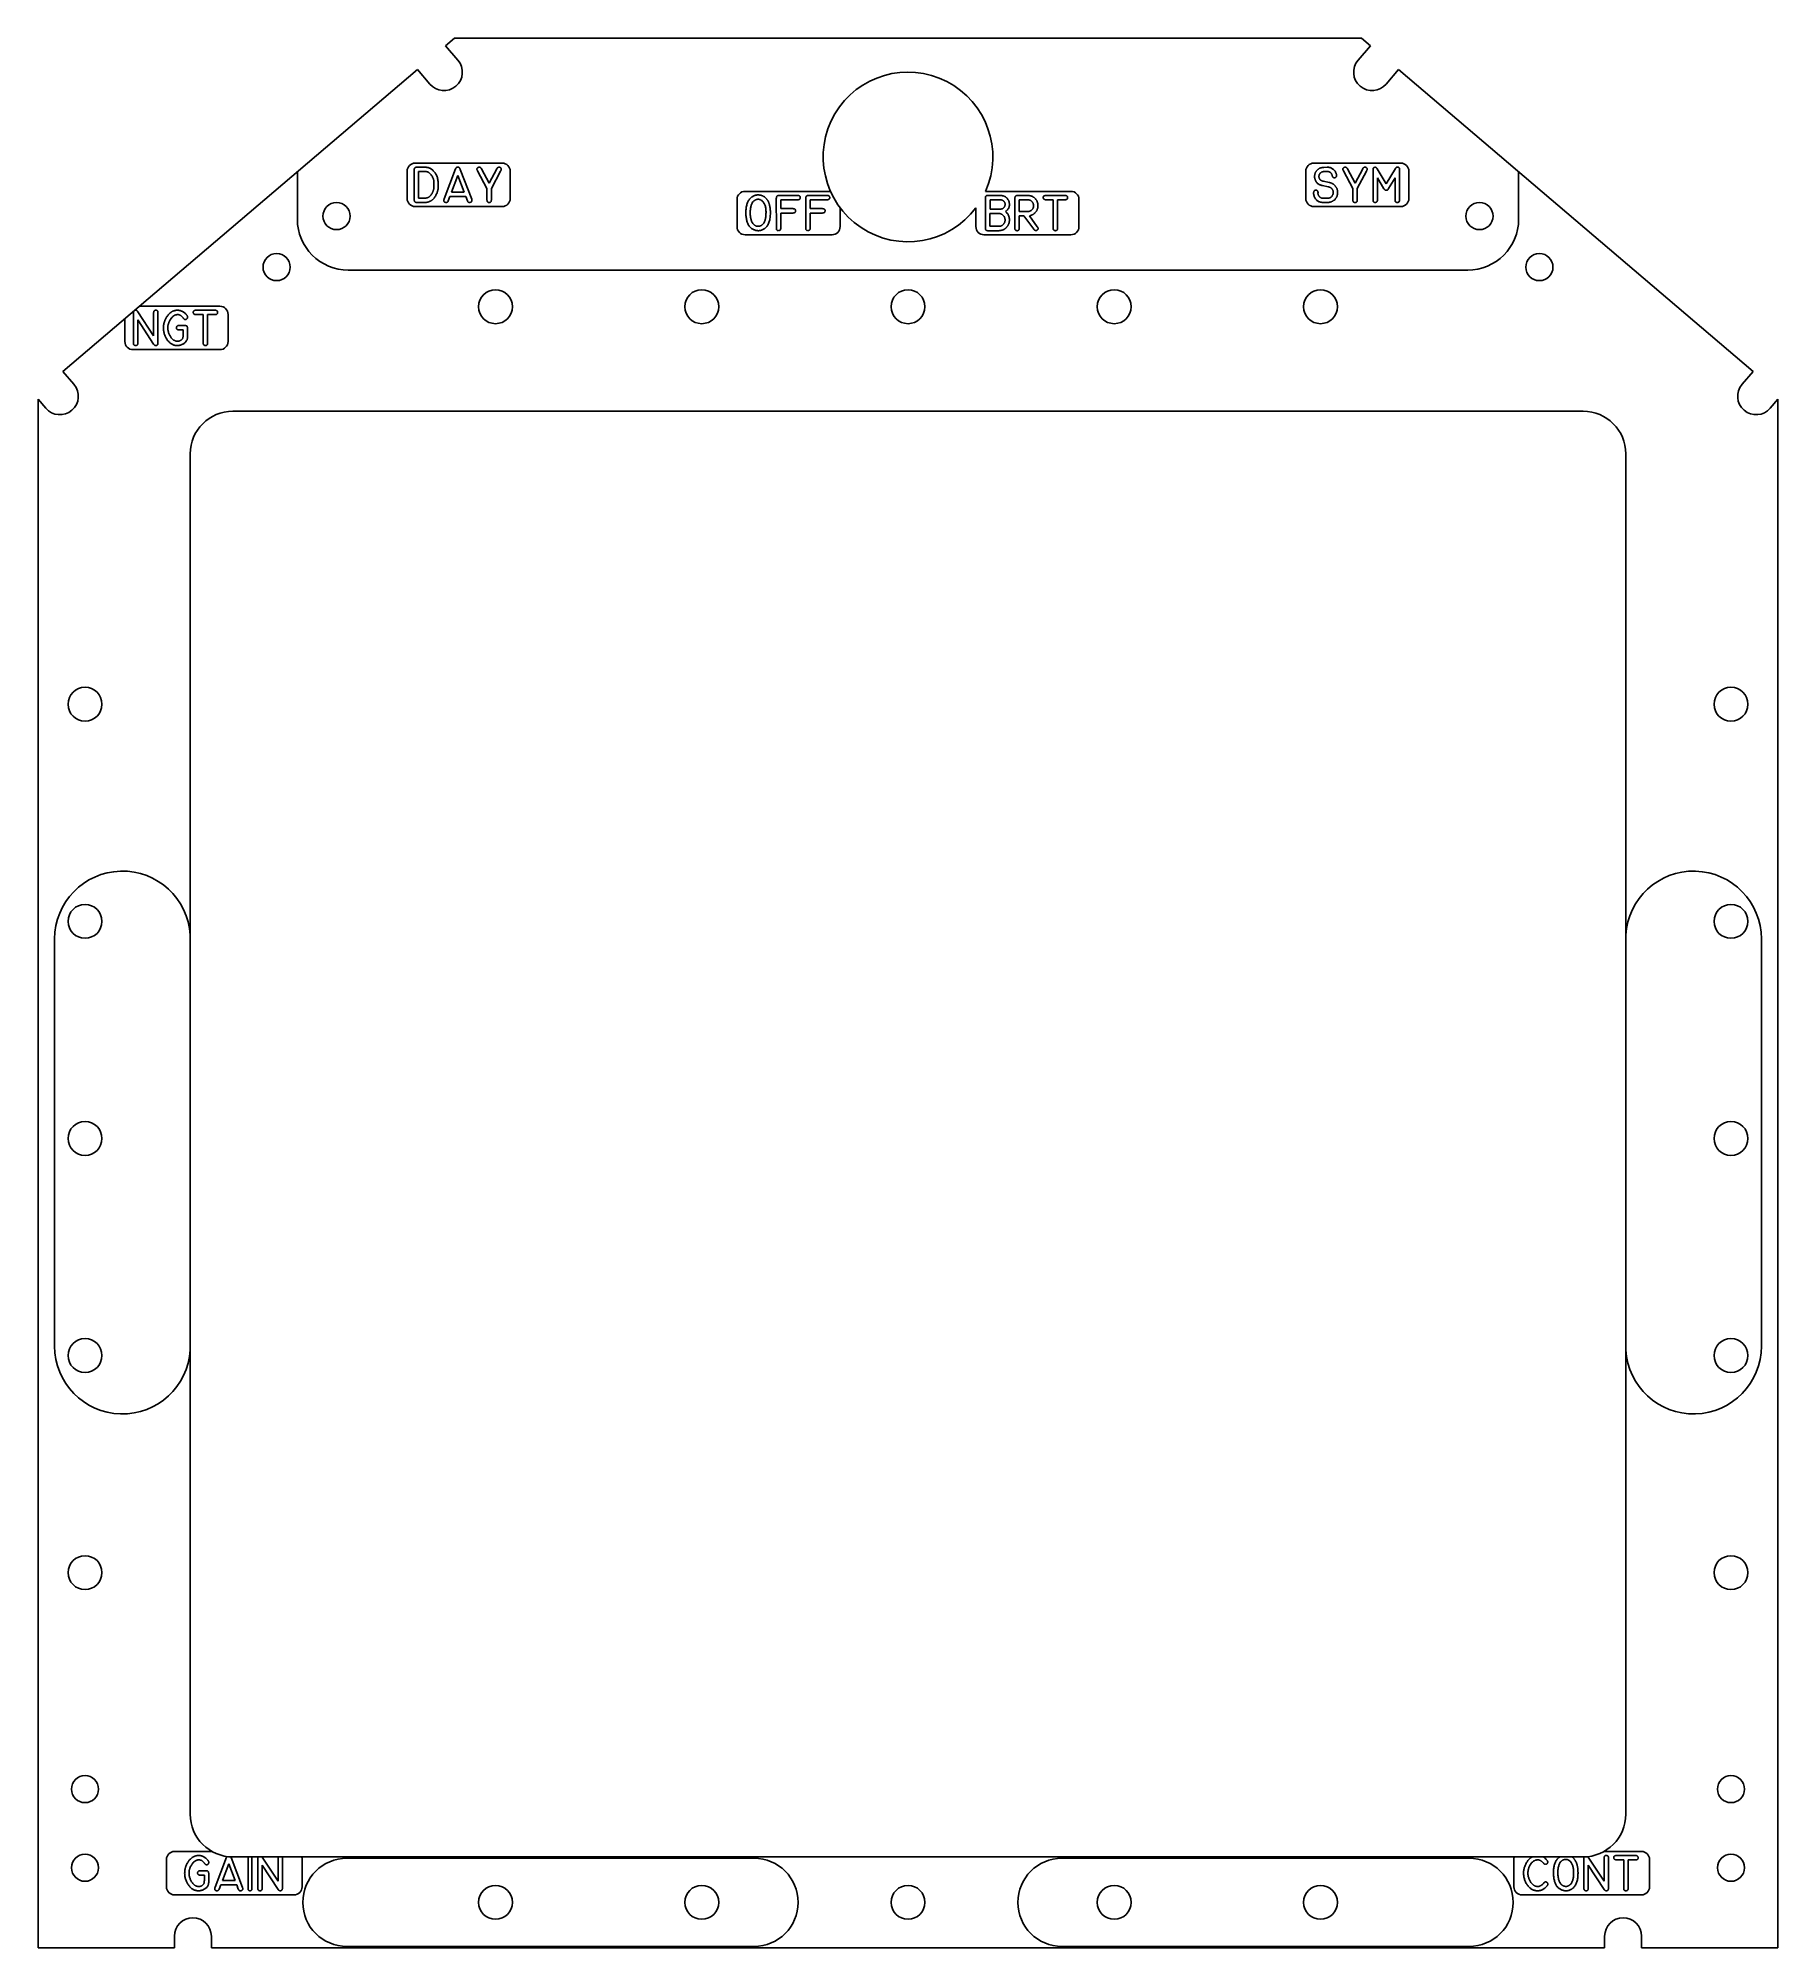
# Model space of a CAD drawing. Header units: inches. Extents: x -3.21 to 3.21, y -7.56 to -0.53.
import ezdxf

# ---------------------------------------------------------------- set-up
doc = ezdxf.new("R2010")
doc.units = ezdxf.units.IN
doc.header["$MEASUREMENT"] = 0

msp = doc.modelspace()

# ---------------------------------------------------------------- linework, layer by layer
at = {"color": 7, "linetype": 'Continuous', "lineweight": 25}
for p, q in [((-1.7036, -0.5531), (-1.6711, -0.5255)), ((-1.6582, -0.6064), (-1.7036, -0.5531)), ((1.6711, -0.5255), (-1.6711, -0.5255)), ((1.7036, -0.5531), (1.6582, -0.6064)), ((1.6711, -0.5255), (1.7036, -0.5531)), ((-3.1137, -1.7534), (-1.8072, -0.6413)), ((-1.8072, -0.6413), (-1.7618, -0.6946)), ((1.7618, -0.6946), (1.8072, -0.6413)), ((1.8072, -0.6413), (3.1137, -1.7534)), ((-2.25, -1.0182), (-2.25, -1.1925)), ((-1.8455, -1.016), (-1.8455, -1.116)), ((-1.8193, -1.0109), (-1.8192, -1.1191)), ((-1.4955, -0.986), (-1.8155, -0.986)), ((-1.782, -1.0008), (-1.8088, -1.0008)), ((-1.7814, -1.0168), (-1.8032, -1.0168)), ((-1.8032, -1.0168), (-1.8032, -1.1148)), ((-1.6672, -1.007), (-1.709, -1.1177)), ((-1.6587, -1.032), (-1.6818, -1.0931)), ((-1.6357, -1.0931), (-1.6587, -1.032)), ((-1.6077, -1.119), (-1.6499, -1.0088)), ((-1.5865, -1.0135), (-1.5861, -1.0142)), ((-1.5861, -1.0142), (-1.5513, -1.0794)), ((-1.5434, -1.0596), (-1.5713, -1.0071)), ((-1.5152, -1.0064), (-1.5434, -1.0596)), ((-1.5353, -1.0794), (-1.5014, -1.015)), ((-1.5014, -1.015), (-1.501, -1.0144)), ((-1.4655, -1.116), (-1.4655, -1.016)), ((1.4655, -1.016), (1.4655, -1.116)), ((1.8155, -0.986), (1.4955, -0.986)), ((1.5523, -1.0571), (1.5311, -1.0528)), ((1.5443, -1.0008), (1.5317, -1.0014)), ((1.5328, -1.017), (1.5426, -1.0168)), ((1.5426, -1.0168), (1.5435, -1.0168)), ((1.5455, -1.0008), (1.5443, -1.0008)), ((1.6041, -1.0135), (1.6046, -1.0142)), ((1.6046, -1.0142), (1.6394, -1.0794)), ((1.6473, -1.0596), (1.6194, -1.0071)), ((1.6755, -1.0064), (1.6473, -1.0596)), ((1.6554, -1.0794), (1.6892, -1.015)), ((1.6892, -1.015), (1.6896, -1.0144)), ((1.7135, -1.0114), (1.7136, -1.1203)), ((1.7623, -1.0622), (1.7289, -1.0067)), ((1.7296, -1.1207), (1.7296, -1.0395)), ((1.7296, -1.0395), (1.7539, -1.0802)), ((1.7958, -1.006), (1.7623, -1.0622)), ((1.7711, -1.0792), (1.795, -1.0395)), ((1.795, -1.0395), (1.795, -1.121)), ((1.8111, -1.122), (1.8111, -1.0093)), ((1.8455, -1.116), (1.8455, -1.016)), ((2.25, -1.1925), (2.25, -1.0182)), ((-1.8032, -1.1148), (-1.7816, -1.1148)), ((-1.6941, -1.1254), (-1.6879, -1.1092)), ((-1.6879, -1.1092), (-1.6292, -1.1092)), ((-1.6818, -1.0931), (-1.6357, -1.0931)), ((-1.6292, -1.1092), (-1.6236, -1.1244)), ((-1.5513, -1.0794), (-1.5513, -1.1218)), ((-1.5353, -1.1212), (-1.5353, -1.0794)), ((-0.63, -1.1199), (-0.63, -1.2199)), ((-0.2856, -1.0899), (-0.6, -1.0899)), ((-0.5522, -1.103), (-0.5521, -1.103)), ((-0.5521, -1.119), (-0.5522, -1.119)), ((-0.4852, -1.1157), (-0.4851, -1.2243)), ((-0.4073, -1.1048), (-0.4737, -1.1048)), ((-0.4691, -1.1536), (-0.4691, -1.1208)), ((-0.4691, -1.1208), (-0.4073, -1.1208)), ((-0.3766, -1.1157), (-0.3765, -1.2243)), ((-0.2987, -1.1048), (-0.3651, -1.1048)), ((-0.3605, -1.1536), (-0.3605, -1.1208)), ((-0.3605, -1.1208), (-0.2987, -1.1208)), ((0.2852, -1.1147), (0.2852, -1.2246)), ((0.6, -1.0899), (0.2856, -1.0899)), ((0.3392, -1.1048), (0.2952, -1.1048)), ((0.3374, -1.1208), (0.3028, -1.1208)), ((0.3028, -1.1208), (0.3028, -1.1554)), ((0.3939, -1.116), (0.394, -1.2235)), ((0.4388, -1.1048), (0.4058, -1.1048)), ((0.4395, -1.1208), (0.41, -1.1208)), ((0.41, -1.1208), (0.41, -1.1645)), ((0.5087, -1.1209), (0.5352, -1.1208)), ((0.578, -1.1048), (0.5097, -1.1048)), ((0.5352, -1.1208), (0.5352, -1.224)), ((0.5512, -1.225), (0.5512, -1.1208)), ((0.5512, -1.1208), (0.5774, -1.1208)), ((0.63, -1.2199), (0.63, -1.1199)), ((1.5108, -1.0951), (1.5108, -1.0935)), ((1.5272, -1.0687), (1.5483, -1.0731)), ((1.5436, -1.1152), (1.5319, -1.1152)), ((1.6394, -1.0794), (1.6394, -1.1218)), ((1.6554, -1.1212), (1.6554, -1.0794)), ((-1.8155, -1.146), (-1.4955, -1.146)), ((-1.8092, -1.1309), (-1.7816, -1.1309)), ((-0.4251, -1.1536), (-0.4691, -1.1536)), ((-0.4691, -1.2244), (-0.4691, -1.1697)), ((-0.4691, -1.1697), (-0.4257, -1.1697)), ((-0.3165, -1.1536), (-0.3605, -1.1536)), ((-0.3605, -1.2244), (-0.3605, -1.1697)), ((-0.3605, -1.1697), (-0.3171, -1.1697)), ((-0.25, -1.2199), (-0.25, -1.1505)), ((0.25, -1.1505), (0.25, -1.2199)), ((0.3331, -1.1715), (0.3014, -1.1715)), ((0.3014, -1.1715), (0.3014, -1.2188)), ((0.3028, -1.1554), (0.3378, -1.1554)), ((0.41, -1.1645), (0.438, -1.1645)), ((0.41, -1.1806), (0.4273, -1.1806)), ((0.41, -1.2243), (0.41, -1.1806)), ((0.4273, -1.1806), (0.4637, -1.2297)), ((0.4765, -1.2203), (0.4472, -1.18)), ((1.4955, -1.146), (1.8155, -1.146)), ((1.5317, -1.1309), (1.5444, -1.1309)), ((-0.6, -1.2499), (-0.28, -1.2499)), ((0.28, -1.2499), (0.6, -1.2499)), ((0.2954, -1.2349), (0.3315, -1.2349)), ((0.3014, -1.2188), (0.3313, -1.2188)), ((-2.0625, -1.38), (2.0625, -1.38)), ((-2.8539, -1.5381), (-2.8539, -1.6476)), ((-2.7796, -1.6228), (-2.838, -1.5336)), ((-2.5356, -1.5132), (-2.8315, -1.5132)), ((-2.7797, -1.5384), (-2.7796, -1.6228)), ((-2.7636, -1.649), (-2.7636, -1.5377)), ((-2.6232, -1.5441), (-2.5968, -1.5441)), ((-2.554, -1.528), (-2.6222, -1.528)), ((-2.5968, -1.5441), (-2.5968, -1.6472)), ((-2.5807, -1.6482), (-2.5807, -1.5441)), ((-2.5807, -1.5441), (-2.5545, -1.5441)), ((-2.5056, -1.6432), (-2.5056, -1.5432)), ((-2.8856, -1.5592), (-2.8856, -1.6432)), ((-2.8378, -1.6488), (-2.8378, -1.5631)), ((-2.8378, -1.5631), (-2.7796, -1.653)), ((-2.6852, -1.6002), (-2.671, -1.6002)), ((-2.6655, -1.5841), (-2.6844, -1.5841)), ((-2.671, -1.6002), (-2.671, -1.6205)), ((-2.655, -1.6257), (-2.6549, -1.595)), ((-2.8556, -1.6732), (-2.5356, -1.6732)), ((-3.0732, -1.8009), (-3.1137, -1.7534)), ((3.1137, -1.7534), (3.0732, -1.8009)), ((-3.205, -7.5625), (-3.205, -1.8559)), ((-3.205, -1.8559), (-3.1768, -1.8891)), ((3.1768, -1.8891), (3.205, -1.8559)), ((3.205, -1.8559), (3.205, -7.5625)), ((-2.4875, -1.9), (2.4875, -1.9)), ((-2.645, -7.07), (-2.645, -2.0575)), ((2.645, -2.0575), (2.645, -7.07)), ((-3.1446, -3.845), (-3.1446, -5.345)), ((3.1446, -5.345), (3.1446, -3.845)), ((-2.7325, -7.2375), (-2.7325, -7.3375)), ((-2.5643, -7.2075), (-2.7025, -7.2075)), ((-2.5113, -7.2285), (-2.5532, -7.3392)), ((-2.4519, -7.3405), (-2.4941, -7.2303)), ((2.4875, -7.2275), (-2.4875, -7.2275)), ((-2.4317, -7.2317), (-2.4317, -7.3435)), ((-2.4174, -7.3435), (-2.4174, -7.231)), ((-2.3955, -7.2324), (-2.3955, -7.3419)), ((-2.3213, -7.3171), (-2.3796, -7.2279)), ((-2.3213, -7.2328), (-2.3213, -7.3171)), ((-2.3052, -7.3433), (-2.3052, -7.232)), ((-2.2325, -7.3375), (-2.2325, -7.2375)), ((-0.5675, -7.2325), (-2.0675, -7.2325)), ((2.0675, -7.2325), (0.5675, -7.2325)), ((2.2325, -7.2375), (2.2325, -7.3375)), ((2.4238, -7.2366), (2.4238, -7.2366)), ((2.4907, -7.2324), (2.4908, -7.3419)), ((2.565, -7.3171), (2.5066, -7.2279)), ((2.7025, -7.2075), (2.5643, -7.2075)), ((2.565, -7.2328), (2.565, -7.3171)), ((2.581, -7.3433), (2.581, -7.232)), ((2.611, -7.2384), (2.6374, -7.2384)), ((2.6802, -7.2223), (2.612, -7.2223)), ((2.6374, -7.2384), (2.6374, -7.3415)), ((2.6535, -7.3425), (2.6535, -7.2384)), ((2.6535, -7.2384), (2.6797, -7.2384)), ((2.7325, -7.3375), (2.7325, -7.2375)), ((-2.607, -7.2945), (-2.5928, -7.2945)), ((-2.5873, -7.2784), (-2.6062, -7.2784)), ((-2.5928, -7.2945), (-2.5928, -7.3148)), ((-2.5768, -7.32), (-2.5767, -7.2893)), ((-2.5029, -7.2536), (-2.526, -7.3146)), ((-2.526, -7.3146), (-2.4798, -7.3146)), ((-2.4798, -7.3146), (-2.5029, -7.2536)), ((-2.3794, -7.3432), (-2.3794, -7.2574)), ((-2.3794, -7.2574), (-2.3213, -7.3473)), ((2.5068, -7.3432), (2.5068, -7.2574)), ((2.5068, -7.2574), (2.565, -7.3473)), ((-2.7025, -7.3675), (-2.2625, -7.3675)), ((-2.5383, -7.3469), (-2.532, -7.3307)), ((-2.532, -7.3307), (-2.4734, -7.3307)), ((-2.4734, -7.3307), (-2.4677, -7.3459)), ((2.2625, -7.3675), (2.7025, -7.3675)), ((-2.703, -7.52), (-2.703, -7.5625)), ((-2.567, -7.5625), (-2.567, -7.52)), ((2.567, -7.52), (2.567, -7.5625)), ((2.703, -7.5625), (2.703, -7.52)), ((-2.703, -7.5625), (-3.205, -7.5625)), ((2.567, -7.5625), (-2.567, -7.5625)), ((-2.0675, -7.5575), (-0.5675, -7.5575)), ((0.5675, -7.5575), (2.0675, -7.5575)), ((3.205, -7.5625), (2.703, -7.5625))]:
    msp.add_line(p, q, dxfattribs=at)
for centre, radius in [((-2.1057, -1.181), 0.05), ((2.1057, -1.181), 0.05), ((-2.3265, -1.369), 0.05), ((2.3265, -1.369), 0.05), ((-1.52, -1.515), 0.0625), ((-0.76, -1.515), 0.0625), ((0, -1.515), 0.0625), ((0.76, -1.515), 0.0625), ((1.52, -1.515), 0.0625), ((-3.0325, -2.98), 0.0625), ((3.0325, -2.98), 0.0625), ((-3.0325, -3.78), 0.0625), ((3.0325, -3.78), 0.0625), ((-3.0325, -4.58), 0.0625), ((3.0325, -4.58), 0.0625), ((-3.0325, -5.38), 0.0625), ((3.0325, -5.38), 0.0625), ((-3.0325, -6.18), 0.0625), ((3.0325, -6.18), 0.0625), ((-3.0325, -6.9776), 0.05), ((3.0325, -6.9776), 0.05), ((-3.0325, -7.2674), 0.05), ((3.0325, -7.2674), 0.05), ((-1.52, -7.395), 0.0625), ((-0.76, -7.395), 0.0625), ((0, -7.395), 0.0625), ((0.76, -7.395), 0.0625), ((1.52, -7.395), 0.0625)]:
    msp.add_circle(centre, radius, dxfattribs=at)
for centre, radius, start, end in [((-1.71, -0.6505), 0.068, 220.40443, 40.40443), ((1.71, -0.6505), 0.068, 139.59557, 319.59557), ((0, -0.963), 0.3125, 336.03213, 323.1301), ((-1.8155, -1.016), 0.03, 90, 180), ((-1.4955, -1.016), 0.03, 0, 90), ((1.4955, -1.016), 0.03, 90, 180), ((1.8155, -1.016), 0.03, 0, 90), ((-1.8155, -1.116), 0.03, 180, 270), ((-1.4955, -1.116), 0.03, 270, 0), ((-0.6, -1.1199), 0.03, 90, 180), ((0.6, -1.1199), 0.03, 0, 90), ((1.4955, -1.116), 0.03, 180, 270), ((1.8155, -1.116), 0.03, 270, 0), ((-2.0625, -1.1925), 0.1875, 180, 270), ((2.0625, -1.1925), 0.1875, 270, 0), ((-0.6, -1.2199), 0.03, 180, 270), ((-0.28, -1.2199), 0.03, 270, 0), ((0.28, -1.2199), 0.03, 180, 270), ((0.6, -1.2199), 0.03, 270, 0), ((-2.5356, -1.5432), 0.03, 0, 90), ((-2.8556, -1.6432), 0.03, 180, 270), ((-2.5356, -1.6432), 0.03, 270, 0), ((-3.125, -1.845), 0.068, 220.40443, 40.40443), ((3.125, -1.845), 0.068, 139.59557, 319.59557), ((-2.4875, -2.0575), 0.1575, 90, 180), ((2.4875, -2.0575), 0.1575, 0, 90), ((-2.8946, -3.845), 0.25, 3.12853, 180), ((2.8946, -3.845), 0.25, 0, 176.87147), ((-2.8946, -5.345), 0.25, 180, 356.87147), ((2.8946, -5.345), 0.25, 183.12853, 0), ((-2.4875, -7.07), 0.1575, 180, 270), ((2.4875, -7.07), 0.1575, 270, 0), ((-2.7025, -7.2375), 0.03, 90, 180), ((-2.2625, -7.2375), 0.03, 0, 19.47122), ((-2.0675, -7.395), 0.1625, 90, 270), ((-0.5675, -7.395), 0.1625, 270, 90), ((0.5675, -7.395), 0.1625, 90, 270), ((2.0675, -7.395), 0.1625, 270, 90), ((2.2625, -7.2375), 0.03, 160.52878, 180), ((2.7025, -7.2375), 0.03, 0, 90), ((-2.7025, -7.3375), 0.03, 180, 270), ((-2.2625, -7.3375), 0.03, 270, 0), ((2.2625, -7.3375), 0.03, 180, 270), ((2.7025, -7.3375), 0.03, 270, 0), ((-2.635, -7.52), 0.068, 0, 180), ((2.635, -7.52), 0.068, 0, 180)]:
    msp.add_arc(centre, radius, start, end, dxfattribs=at)
for points, knots in [([(-1.8088, -1.0008), (-1.8096, -1.0008), (-1.8112, -1.0008), (-1.8135, -1.0013), (-1.8154, -1.002), (-1.8169, -1.0031), (-1.8181, -1.0046), (-1.8189, -1.0065), (-1.8193, -1.0086), (-1.8193, -1.0101), (-1.8193, -1.0109)], [0, 0, 0, 0, 0.151334, 0.282226, 0.399665, 0.509459, 0.617605, 0.730437, 0.856419, 1, 1, 1, 1]), ([(-1.7492, -1.014), (-1.7503, -1.0129), (-1.7525, -1.0108), (-1.7561, -1.0081), (-1.7599, -1.0058), (-1.764, -1.0039), (-1.7682, -1.0025), (-1.7726, -1.0015), (-1.7772, -1.0009), (-1.7804, -1.0008), (-1.782, -1.0008)], [0, 0, 0, 0, 0.127204, 0.250621, 0.372465, 0.493612, 0.615913, 0.73974, 0.867629, 1, 1, 1, 1]), ([(-1.7686, -1.0192), (-1.7695, -1.0188), (-1.7713, -1.0179), (-1.7736, -1.0173), (-1.7756, -1.0171), (-1.7774, -1.0169), (-1.7793, -1.0169), (-1.7807, -1.0168), (-1.7814, -1.0168)], [0, 0, 0, 0, 0.224836, 0.440813, 0.556079, 0.688043, 0.834801, 1, 1, 1, 1]), ([(-1.75, -1.0414), (-1.7505, -1.0402), (-1.7516, -1.0377), (-1.7535, -1.0343), (-1.7556, -1.031), (-1.7579, -1.0279), (-1.7604, -1.0252), (-1.7631, -1.0228), (-1.7658, -1.0208), (-1.7677, -1.0197), (-1.7686, -1.0192)], [0, 0, 0, 0, 0.1353134, 0.2680143, 0.4001658, 0.5304761, 0.6577699, 0.7769537, 0.8911851, 1, 1, 1, 1]), ([(-1.7469, -1.0689), (-1.7469, -1.0678), (-1.7468, -1.0658), (-1.7468, -1.0629), (-1.7469, -1.0603), (-1.7469, -1.058), (-1.7469, -1.0559), (-1.747, -1.0541), (-1.7471, -1.0525), (-1.7473, -1.0508), (-1.7476, -1.0488), (-1.7481, -1.0464), (-1.749, -1.0439), (-1.7497, -1.0423), (-1.75, -1.0414)], [0, 0, 0, 0, 0.113452, 0.216771, 0.310979, 0.395058, 0.469029, 0.533928, 0.588711, 0.634472, 0.718569, 0.80702, 0.900873, 1, 1, 1, 1]), ([(-1.7308, -1.0652), (-1.7308, -1.0625), (-1.7309, -1.0572), (-1.7318, -1.0497), (-1.7331, -1.0426), (-1.735, -1.0361), (-1.7376, -1.03), (-1.7409, -1.0243), (-1.7446, -1.0189), (-1.7477, -1.0156), (-1.7492, -1.014)], [0, 0, 0, 0, 0.144254, 0.280125, 0.407421, 0.528418, 0.6454, 0.762054, 0.879969, 1, 1, 1, 1]), ([(-1.6592, -1.0008), (-1.6596, -1.0008), (-1.6605, -1.0008), (-1.6617, -1.001), (-1.6628, -1.0015), (-1.6639, -1.0021), (-1.6649, -1.003), (-1.6658, -1.0041), (-1.6665, -1.0055), (-1.6669, -1.0065), (-1.6672, -1.007)], [0, 0, 0, 0, 0.1216, 0.234761, 0.346222, 0.458938, 0.577979, 0.706875, 0.847112, 1, 1, 1, 1]), ([(-1.6499, -1.0088), (-1.6502, -1.008), (-1.6508, -1.0067), (-1.6517, -1.0049), (-1.6527, -1.0034), (-1.6537, -1.0024), (-1.6548, -1.0016), (-1.6561, -1.0011), (-1.6576, -1.0008), (-1.6586, -1.0008), (-1.6592, -1.0008)], [0, 0, 0, 0, 0.1782, 0.330029, 0.459111, 0.5663, 0.664595, 0.76729, 0.87824, 1, 1, 1, 1]), ([(-1.5799, -1.0008), (-1.5805, -1.0008), (-1.5815, -1.0009), (-1.5831, -1.0014), (-1.5845, -1.002), (-1.5858, -1.003), (-1.5868, -1.0042), (-1.5877, -1.0055), (-1.5882, -1.007), (-1.5883, -1.008), (-1.5883, -1.0085)], [0, 0, 0, 0, 0.132796, 0.258293, 0.382484, 0.508778, 0.632443, 0.751123, 0.873627, 1, 1, 1, 1]), ([(-1.5883, -1.0085), (-1.5883, -1.0089), (-1.5883, -1.0095), (-1.5881, -1.0102), (-1.5878, -1.0109), (-1.5875, -1.0116), (-1.5871, -1.0125), (-1.5867, -1.0131), (-1.5865, -1.0135)], [0, 0, 0, 0, 0.180621, 0.344202, 0.441827, 0.584311, 0.771976, 1, 1, 1, 1]), ([(-1.5713, -1.0071), (-1.5716, -1.0066), (-1.5722, -1.0056), (-1.5731, -1.0042), (-1.5741, -1.0031), (-1.5752, -1.0022), (-1.5763, -1.0015), (-1.5774, -1.001), (-1.5787, -1.0008), (-1.5795, -1.0008), (-1.5799, -1.0008)], [0, 0, 0, 0, 0.159728, 0.306464, 0.438866, 0.560897, 0.675132, 0.783553, 0.89021, 1, 1, 1, 1]), ([(-1.5071, -1.0008), (-1.5079, -1.0008), (-1.5095, -1.0008), (-1.5117, -1.002), (-1.5137, -1.0038), (-1.5146, -1.0055), (-1.5152, -1.0064)], [0, 0, 0, 0, 0.227391, 0.450865, 0.703928, 1, 1, 1, 1]), ([(-1.4987, -1.0083), (-1.4987, -1.0078), (-1.4988, -1.0068), (-1.4993, -1.0053), (-1.5001, -1.004), (-1.5011, -1.0029), (-1.5024, -1.002), (-1.5038, -1.0013), (-1.5054, -1.0009), (-1.5065, -1.0008), (-1.5071, -1.0008)], [0, 0, 0, 0, 0.126872, 0.245839, 0.362914, 0.484015, 0.609723, 0.733702, 0.862125, 1, 1, 1, 1]), ([(-1.501, -1.0144), (-1.5008, -1.014), (-1.5005, -1.0135), (-1.5002, -1.0129), (-1.5001, -1.0127)], [0, 0, 0, 0, 0.684683, 1, 1, 1, 1]), ([(-1.5001, -1.0127), (-1.4997, -1.012), (-1.4989, -1.0106), (-1.4988, -1.009), (-1.4987, -1.0083)], [0, 0, 0, 0, 0.540897, 1, 1, 1, 1]), ([(1.5317, -1.0014), (1.5305, -1.0015), (1.5282, -1.0017), (1.5247, -1.0023), (1.5215, -1.0032), (1.5183, -1.0043), (1.5154, -1.0058), (1.5127, -1.0075), (1.5101, -1.0094), (1.5077, -1.0116), (1.5055, -1.014), (1.5036, -1.0166), (1.502, -1.0193), (1.5006, -1.0222), (1.4996, -1.0253), (1.4988, -1.0284), (1.4983, -1.0318), (1.4982, -1.0341), (1.4981, -1.0352)], [0, 0, 0, 0, 0.068381, 0.134233, 0.198524, 0.260693, 0.321999, 0.383071, 0.443897, 0.505669, 0.56708, 0.627587, 0.687368, 0.747729, 0.80835, 0.870166, 0.934001, 1, 1, 1, 1]), ([(1.4981, -1.0352), (1.4982, -1.0366), (1.4983, -1.0394), (1.4991, -1.0434), (1.5003, -1.0474), (1.5019, -1.0511), (1.504, -1.0546), (1.5065, -1.0578), (1.5093, -1.0607), (1.5114, -1.0622), (1.5125, -1.063)], [0, 0, 0, 0, 0.1274508, 0.2540327, 0.3799176, 0.5074309, 0.6339409, 0.7569213, 0.8782407, 1, 1, 1, 1]), ([(1.5142, -1.0349), (1.5143, -1.0336), (1.5144, -1.0312), (1.5155, -1.0278), (1.5171, -1.0247), (1.5193, -1.0221), (1.5221, -1.02), (1.5253, -1.0184), (1.5289, -1.0173), (1.5314, -1.0171), (1.5328, -1.017)], [0, 0, 0, 0, 0.129699, 0.250963, 0.369076, 0.488549, 0.609183, 0.731673, 0.861054, 1, 1, 1, 1]), ([(1.5243, -1.051), (1.5236, -1.0506), (1.5221, -1.0499), (1.5201, -1.0484), (1.5184, -1.0467), (1.5169, -1.0447), (1.5157, -1.0424), (1.5149, -1.04), (1.5143, -1.0375), (1.5143, -1.0358), (1.5142, -1.0349)], [0, 0, 0, 0, 0.121612, 0.242447, 0.362945, 0.488851, 0.614853, 0.740468, 0.867254, 1, 1, 1, 1]), ([(1.5311, -1.0528), (1.5304, -1.0526), (1.5291, -1.0523), (1.5273, -1.0519), (1.5257, -1.0515), (1.5247, -1.0511), (1.5243, -1.051)], [0, 0, 0, 0, 0.302919, 0.569251, 0.801778, 1, 1, 1, 1]), ([(1.5435, -1.0168), (1.5448, -1.0168), (1.5473, -1.0169), (1.5508, -1.0177), (1.554, -1.019), (1.5567, -1.0208), (1.559, -1.0232), (1.561, -1.026), (1.5625, -1.0294), (1.5631, -1.0318), (1.5635, -1.0331)], [0, 0, 0, 0, 0.136644, 0.262932, 0.380987, 0.495106, 0.610496, 0.730734, 0.859322, 1, 1, 1, 1]), ([(1.5748, -1.0178), (1.574, -1.0164), (1.5723, -1.0139), (1.5693, -1.0105), (1.566, -1.0076), (1.5622, -1.0051), (1.5583, -1.0032), (1.5542, -1.0018), (1.5499, -1.001), (1.5469, -1.0009), (1.5455, -1.0008)], [0, 0, 0, 0, 0.131003, 0.257622, 0.382066, 0.507094, 0.631272, 0.753387, 0.87528, 1, 1, 1, 1]), ([(1.5635, -1.0331), (1.5636, -1.0337), (1.564, -1.0347), (1.5646, -1.0361), (1.5655, -1.0373), (1.5664, -1.0383), (1.5674, -1.039), (1.5686, -1.0396), (1.5699, -1.0398), (1.5708, -1.0398), (1.5713, -1.0398)], [0, 0, 0, 0, 0.154021, 0.293256, 0.417897, 0.536847, 0.646879, 0.75929, 0.876961, 1, 1, 1, 1]), ([(1.5713, -1.0398), (1.5719, -1.0398), (1.573, -1.0397), (1.5745, -1.0392), (1.5759, -1.0385), (1.5771, -1.0374), (1.5781, -1.0362), (1.5788, -1.0347), (1.5792, -1.0331), (1.5793, -1.0319), (1.5793, -1.0313)], [0, 0, 0, 0, 0.13088, 0.253124, 0.37161, 0.491676, 0.612369, 0.734709, 0.86264, 1, 1, 1, 1]), ([(1.5793, -1.0313), (1.5792, -1.0303), (1.5791, -1.0281), (1.5781, -1.0247), (1.5767, -1.0212), (1.5755, -1.0189), (1.5748, -1.0178)], [0, 0, 0, 0, 0.214499, 0.459554, 0.724968, 1, 1, 1, 1]), ([(1.6108, -1.0008), (1.6102, -1.0008), (1.6091, -1.0009), (1.6076, -1.0014), (1.6061, -1.002), (1.6049, -1.003), (1.6038, -1.0042), (1.603, -1.0055), (1.6025, -1.007), (1.6024, -1.008), (1.6024, -1.0085)], [0, 0, 0, 0, 0.132796, 0.258293, 0.382484, 0.508778, 0.632443, 0.751123, 0.873627, 1, 1, 1, 1]), ([(1.6024, -1.0085), (1.6024, -1.0089), (1.6024, -1.0095), (1.6026, -1.0102), (1.6028, -1.0109), (1.6032, -1.0116), (1.6036, -1.0125), (1.6039, -1.0131), (1.6041, -1.0135)], [0, 0, 0, 0, 0.180621, 0.344202, 0.441827, 0.584311, 0.771976, 1, 1, 1, 1]), ([(1.6194, -1.0071), (1.6191, -1.0066), (1.6185, -1.0056), (1.6176, -1.0042), (1.6165, -1.0031), (1.6155, -1.0022), (1.6144, -1.0015), (1.6132, -1.001), (1.612, -1.0008), (1.6112, -1.0008), (1.6108, -1.0008)], [0, 0, 0, 0, 0.159728, 0.306464, 0.438866, 0.560897, 0.675132, 0.783553, 0.89021, 1, 1, 1, 1]), ([(1.6836, -1.0008), (1.6828, -1.0008), (1.6812, -1.0008), (1.679, -1.002), (1.677, -1.0038), (1.676, -1.0055), (1.6755, -1.0064)], [0, 0, 0, 0, 0.227391, 0.450865, 0.703928, 1, 1, 1, 1]), ([(1.692, -1.0083), (1.6919, -1.0078), (1.6919, -1.0068), (1.6914, -1.0053), (1.6906, -1.004), (1.6895, -1.0029), (1.6883, -1.002), (1.6868, -1.0013), (1.6853, -1.0009), (1.6841, -1.0008), (1.6836, -1.0008)], [0, 0, 0, 0, 0.126872, 0.245839, 0.362914, 0.484015, 0.609723, 0.733702, 0.862125, 1, 1, 1, 1]), ([(1.6896, -1.0144), (1.6899, -1.014), (1.6902, -1.0135), (1.6905, -1.0129), (1.6906, -1.0127)], [0, 0, 0, 0, 0.684683, 1, 1, 1, 1]), ([(1.6906, -1.0127), (1.691, -1.012), (1.6918, -1.0106), (1.6919, -1.009), (1.692, -1.0083)], [0, 0, 0, 0, 0.540897, 1, 1, 1, 1]), ([(1.7218, -1.0012), (1.7211, -1.0012), (1.7199, -1.0012), (1.7181, -1.0017), (1.7166, -1.0025), (1.7154, -1.0036), (1.7145, -1.0051), (1.7139, -1.0069), (1.7136, -1.0091), (1.7135, -1.0106), (1.7135, -1.0114)], [0, 0, 0, 0, 0.131363, 0.247704, 0.354167, 0.460184, 0.572987, 0.698011, 0.838777, 1, 1, 1, 1]), ([(1.7289, -1.0067), (1.7286, -1.0062), (1.728, -1.0053), (1.7272, -1.0041), (1.7264, -1.0031), (1.7253, -1.0021), (1.7238, -1.0013), (1.7225, -1.0012), (1.7218, -1.0012)], [0, 0, 0, 0, 0.180134, 0.33639, 0.467656, 0.579524, 0.780795, 1, 1, 1, 1]), ([(1.8035, -1.0008), (1.8028, -1.0008), (1.8013, -1.0008), (1.7996, -1.0016), (1.7984, -1.0025), (1.7976, -1.0034), (1.7967, -1.0046), (1.7961, -1.0055), (1.7958, -1.006)], [0, 0, 0, 0, 0.233282, 0.442763, 0.55123, 0.677088, 0.828103, 1, 1, 1, 1]), ([(1.8111, -1.0093), (1.8111, -1.0086), (1.8111, -1.0073), (1.8108, -1.0055), (1.8102, -1.004), (1.8094, -1.0027), (1.8083, -1.0018), (1.8069, -1.0011), (1.8053, -1.0008), (1.8042, -1.0008), (1.8035, -1.0008)], [0, 0, 0, 0, 0.1552549, 0.2915789, 0.4126424, 0.5234844, 0.6296542, 0.7386262, 0.8610216, 1, 1, 1, 1]), ([(-1.8192, -1.1191), (-1.8193, -1.1201), (-1.8194, -1.122), (-1.8191, -1.1246), (-1.8185, -1.1268), (-1.8175, -1.1285), (-1.8161, -1.1296), (-1.8142, -1.1304), (-1.8118, -1.1309), (-1.8101, -1.1309), (-1.8092, -1.1309)], [0, 0, 0, 0, 0.1670253, 0.3083733, 0.4246841, 0.5225321, 0.61785, 0.7244187, 0.8503739, 1, 1, 1, 1]), ([(-1.7816, -1.1309), (-1.7804, -1.1309), (-1.7782, -1.1308), (-1.7748, -1.1306), (-1.7716, -1.1301), (-1.7685, -1.1293), (-1.7655, -1.1284), (-1.7626, -1.1273), (-1.7598, -1.126), (-1.7572, -1.1244), (-1.7546, -1.1227), (-1.7522, -1.1207), (-1.7498, -1.1185), (-1.7475, -1.116), (-1.7454, -1.1134), (-1.7433, -1.1105), (-1.7413, -1.1074), (-1.7401, -1.1052), (-1.7395, -1.104)], [0, 0, 0, 0, 0.0650469, 0.1283996, 0.1901417, 0.2504891, 0.3097236, 0.3683364, 0.4259991, 0.4839934, 0.5424595, 0.6017809, 0.6627135, 0.7255491, 0.790554, 0.857656, 0.9274075, 1, 1, 1, 1]), ([(-1.7816, -1.1148), (-1.7806, -1.1148), (-1.7786, -1.1148), (-1.7757, -1.1146), (-1.7731, -1.1141), (-1.7708, -1.1135), (-1.7686, -1.1127), (-1.7666, -1.1116), (-1.7646, -1.1103), (-1.7634, -1.1093), (-1.7628, -1.1087)], [0, 0, 0, 0, 0.153067, 0.294144, 0.422459, 0.538879, 0.650754, 0.764023, 0.879399, 1, 1, 1, 1]), ([(-1.7628, -1.1087), (-1.7619, -1.1079), (-1.7601, -1.1064), (-1.7578, -1.1036), (-1.7555, -1.1007), (-1.7536, -1.0975), (-1.7518, -1.0942), (-1.7503, -1.0907), (-1.749, -1.087), (-1.7483, -1.0845), (-1.748, -1.0832)], [0, 0, 0, 0, 0.118281, 0.238075, 0.360129, 0.484897, 0.612095, 0.73986, 0.868925, 1, 1, 1, 1]), ([(-1.748, -1.0832), (-1.7478, -1.0823), (-1.7473, -1.0805), (-1.747, -1.0782), (-1.7469, -1.0762), (-1.7468, -1.0742), (-1.7469, -1.0717), (-1.7469, -1.0699), (-1.7469, -1.0689)], [0, 0, 0, 0, 0.203265, 0.381045, 0.483031, 0.620147, 0.792451, 1, 1, 1, 1]), ([(-1.7395, -1.104), (-1.7387, -1.1026), (-1.7372, -1.0997), (-1.7353, -1.0953), (-1.7338, -1.0908), (-1.7326, -1.0863), (-1.7317, -1.0816), (-1.7312, -1.0765), (-1.7308, -1.071), (-1.7308, -1.0671), (-1.7308, -1.0652)], [0, 0, 0, 0, 0.122914, 0.242317, 0.358055, 0.47114, 0.588028, 0.715081, 0.852054, 1, 1, 1, 1]), ([(-1.709, -1.1177), (-1.7092, -1.1181), (-1.7094, -1.1188), (-1.7098, -1.1198), (-1.7101, -1.1207), (-1.7103, -1.1215), (-1.7106, -1.1224), (-1.7106, -1.1231), (-1.7106, -1.1235)], [0, 0, 0, 0, 0.2201575, 0.3948704, 0.5414347, 0.649468, 0.826608, 1, 1, 1, 1]), ([(-1.7106, -1.1235), (-1.7105, -1.124), (-1.7104, -1.125), (-1.71, -1.1265), (-1.7091, -1.1278), (-1.7081, -1.1289), (-1.7068, -1.1298), (-1.7054, -1.1304), (-1.7038, -1.1308), (-1.7027, -1.1309), (-1.7022, -1.1309)], [0, 0, 0, 0, 0.1279876, 0.249904, 0.3681803, 0.4900967, 0.6153219, 0.7392052, 0.8657176, 1, 1, 1, 1]), ([(-1.7022, -1.1309), (-1.7017, -1.1309), (-1.7008, -1.1309), (-1.6996, -1.1306), (-1.6984, -1.1302), (-1.6973, -1.1296), (-1.6964, -1.1288), (-1.6955, -1.1278), (-1.6947, -1.1267), (-1.6943, -1.1258), (-1.6941, -1.1254)], [0, 0, 0, 0, 0.130338, 0.252182, 0.370626, 0.488416, 0.604093, 0.72711, 0.858039, 1, 1, 1, 1]), ([(-1.6236, -1.1244), (-1.6233, -1.125), (-1.6229, -1.126), (-1.6221, -1.1274), (-1.6213, -1.1285), (-1.6202, -1.1295), (-1.6192, -1.1302), (-1.618, -1.1307), (-1.6167, -1.1309), (-1.6158, -1.1309), (-1.6154, -1.1309)], [0, 0, 0, 0, 0.155712, 0.294933, 0.423708, 0.54252, 0.656478, 0.767676, 0.879718, 1, 1, 1, 1]), ([(-1.6154, -1.1309), (-1.6148, -1.1309), (-1.6137, -1.1308), (-1.6121, -1.1304), (-1.6107, -1.1297), (-1.6094, -1.1288), (-1.6084, -1.1277), (-1.6076, -1.1264), (-1.6071, -1.125), (-1.607, -1.124), (-1.6069, -1.1235)], [0, 0, 0, 0, 0.134406, 0.263812, 0.3887407, 0.5140813, 0.6361099, 0.7564162, 0.8741467, 1, 1, 1, 1]), ([(-1.6069, -1.1235), (-1.607, -1.1231), (-1.607, -1.1224), (-1.6072, -1.1212), (-1.6074, -1.1201), (-1.6076, -1.1193), (-1.6077, -1.119)], [0, 0, 0, 0, 0.225997, 0.491418, 0.766256, 1, 1, 1, 1]), ([(-1.5513, -1.1218), (-1.5513, -1.1225), (-1.5513, -1.1239), (-1.5509, -1.1258), (-1.5503, -1.1274), (-1.5494, -1.1288), (-1.5482, -1.1298), (-1.5467, -1.1305), (-1.5451, -1.1309), (-1.5438, -1.1309), (-1.5432, -1.1309)], [0, 0, 0, 0, 0.155466, 0.29256, 0.414166, 0.525591, 0.633876, 0.743476, 0.865281, 1, 1, 1, 1]), ([(-1.5361, -1.1275), (-1.5359, -1.1272), (-1.5356, -1.1264), (-1.5354, -1.1251), (-1.5353, -1.1233), (-1.5353, -1.122), (-1.5353, -1.1212)], [0, 0, 0, 0, 0.173247, 0.367321, 0.628894, 1, 1, 1, 1]), ([(-0.5819, -1.116), (-0.5831, -1.1175), (-0.5857, -1.1205), (-0.5888, -1.1257), (-0.5915, -1.1313), (-0.5936, -1.1376), (-0.5953, -1.1443), (-0.5965, -1.1515), (-0.5973, -1.1592), (-0.5974, -1.1645), (-0.5974, -1.1672)], [0, 0, 0, 0, 0.105705, 0.215134, 0.329018, 0.449631, 0.576639, 0.710541, 0.851416, 1, 1, 1, 1]), ([(-0.5521, -1.103), (-0.5535, -1.103), (-0.5561, -1.1032), (-0.5601, -1.1039), (-0.5641, -1.105), (-0.568, -1.1065), (-0.5719, -1.1084), (-0.5755, -1.1106), (-0.5789, -1.1131), (-0.5809, -1.1151), (-0.5819, -1.116)], [0, 0, 0, 0, 0.1189, 0.238815, 0.363412, 0.491768, 0.621792, 0.748494, 0.874822, 1, 1, 1, 1]), ([(-0.5522, -1.119), (-0.5529, -1.1191), (-0.5544, -1.1192), (-0.5567, -1.1196), (-0.5591, -1.1203), (-0.5615, -1.1213), (-0.5638, -1.1225), (-0.566, -1.1238), (-0.568, -1.1253), (-0.5692, -1.1265), (-0.5698, -1.127)], [0, 0, 0, 0, 0.113234, 0.23097, 0.35623, 0.488401, 0.62135, 0.750283, 0.876638, 1, 1, 1, 1]), ([(-0.5263, -1.1126), (-0.5273, -1.1119), (-0.5292, -1.1104), (-0.5322, -1.1085), (-0.5354, -1.1069), (-0.5387, -1.1055), (-0.542, -1.1044), (-0.5454, -1.1036), (-0.5488, -1.1031), (-0.551, -1.103), (-0.5522, -1.103)], [0, 0, 0, 0, 0.128897, 0.256024, 0.383031, 0.510763, 0.636864, 0.759967, 0.880017, 1, 1, 1, 1]), ([(-0.5365, -1.1256), (-0.5376, -1.1247), (-0.5399, -1.1228), (-0.5432, -1.1212), (-0.546, -1.1201), (-0.5481, -1.1195), (-0.5501, -1.1191), (-0.5515, -1.119), (-0.5521, -1.119)], [0, 0, 0, 0, 0.250469, 0.51191, 0.643201, 0.766782, 0.88624, 1, 1, 1, 1]), ([(-0.5232, -1.1684), (-0.5232, -1.166), (-0.5232, -1.1613), (-0.5239, -1.1546), (-0.5249, -1.1484), (-0.5263, -1.1427), (-0.5282, -1.1376), (-0.5305, -1.133), (-0.5332, -1.129), (-0.5354, -1.1267), (-0.5365, -1.1256)], [0, 0, 0, 0, 0.158526, 0.305347, 0.441073, 0.567265, 0.685246, 0.79486, 0.899135, 1, 1, 1, 1]), ([(-0.5071, -1.1694), (-0.5071, -1.1678), (-0.5071, -1.1645), (-0.5073, -1.1597), (-0.5077, -1.1551), (-0.5082, -1.1507), (-0.5089, -1.1465), (-0.5097, -1.1425), (-0.5107, -1.1386), (-0.5118, -1.135), (-0.5131, -1.1315), (-0.5145, -1.1282), (-0.5161, -1.1252), (-0.5178, -1.1223), (-0.5197, -1.1196), (-0.5217, -1.117), (-0.5239, -1.1147), (-0.5255, -1.1133), (-0.5263, -1.1126)], [0, 0, 0, 0, 0.080424, 0.157711, 0.231972, 0.303725, 0.372685, 0.438908, 0.502962, 0.564675, 0.624091, 0.681389, 0.737383, 0.791688, 0.84518, 0.897488, 0.948885, 1, 1, 1, 1]), ([(-0.4737, -1.1048), (-0.4746, -1.1047), (-0.4763, -1.1046), (-0.4786, -1.105), (-0.4807, -1.1057), (-0.4824, -1.1069), (-0.4837, -1.1086), (-0.4846, -1.1106), (-0.4851, -1.113), (-0.4851, -1.1148), (-0.4852, -1.1157)], [0, 0, 0, 0, 0.145923, 0.274015, 0.386439, 0.493493, 0.603026, 0.718993, 0.850301, 1, 1, 1, 1]), ([(-0.397, -1.1128), (-0.397, -1.1122), (-0.3971, -1.111), (-0.3976, -1.1094), (-0.3985, -1.108), (-0.3996, -1.1068), (-0.4011, -1.1059), (-0.4029, -1.1053), (-0.405, -1.1049), (-0.4065, -1.1048), (-0.4073, -1.1048)], [0, 0, 0, 0, 0.124723, 0.238759, 0.348369, 0.45629, 0.57015, 0.695658, 0.839338, 1, 1, 1, 1]), ([(-0.4073, -1.1208), (-0.4065, -1.1208), (-0.405, -1.1208), (-0.4029, -1.1204), (-0.4011, -1.1198), (-0.3995, -1.1189), (-0.3984, -1.1178), (-0.3976, -1.1163), (-0.397, -1.1147), (-0.397, -1.1135), (-0.397, -1.1128)], [0, 0, 0, 0, 0.160822, 0.303607, 0.430121, 0.544897, 0.652145, 0.759141, 0.872467, 1, 1, 1, 1]), ([(-0.3651, -1.1048), (-0.366, -1.1047), (-0.3677, -1.1046), (-0.37, -1.105), (-0.3721, -1.1057), (-0.3737, -1.1069), (-0.375, -1.1086), (-0.376, -1.1106), (-0.3765, -1.113), (-0.3765, -1.1148), (-0.3766, -1.1157)], [0, 0, 0, 0, 0.145923, 0.274015, 0.386439, 0.493493, 0.603026, 0.718993, 0.850301, 1, 1, 1, 1]), ([(-0.2883, -1.1128), (-0.2884, -1.1122), (-0.2885, -1.111), (-0.289, -1.1094), (-0.2898, -1.108), (-0.291, -1.1068), (-0.2925, -1.1059), (-0.2943, -1.1053), (-0.2964, -1.1049), (-0.2979, -1.1048), (-0.2987, -1.1048)], [0, 0, 0, 0, 0.124723, 0.238759, 0.348369, 0.45629, 0.57015, 0.695658, 0.839338, 1, 1, 1, 1]), ([(-0.2987, -1.1208), (-0.2979, -1.1208), (-0.2964, -1.1208), (-0.2943, -1.1204), (-0.2924, -1.1198), (-0.2909, -1.1189), (-0.2897, -1.1178), (-0.289, -1.1163), (-0.2884, -1.1147), (-0.2884, -1.1135), (-0.2883, -1.1128)], [0, 0, 0, 0, 0.160822, 0.303607, 0.430121, 0.544897, 0.652145, 0.759141, 0.872467, 1, 1, 1, 1]), ([(0.2952, -1.1048), (0.2944, -1.1048), (0.2928, -1.1048), (0.2907, -1.1052), (0.2889, -1.1059), (0.2874, -1.107), (0.2863, -1.1084), (0.2855, -1.1102), (0.2852, -1.1123), (0.2852, -1.1139), (0.2852, -1.1147)], [0, 0, 0, 0, 0.148383, 0.278061, 0.393824, 0.500926, 0.609061, 0.723923, 0.853601, 1, 1, 1, 1]), ([(0.3443, -1.1214), (0.3438, -1.1213), (0.3429, -1.121), (0.3414, -1.1209), (0.3396, -1.1209), (0.3382, -1.1208), (0.3374, -1.1208)], [0, 0, 0, 0, 0.206997, 0.409555, 0.659984, 1, 1, 1, 1]), ([(0.3738, -1.1381), (0.3737, -1.1369), (0.3736, -1.1346), (0.3731, -1.1312), (0.3723, -1.128), (0.3712, -1.1249), (0.3698, -1.122), (0.3681, -1.1193), (0.3662, -1.1167), (0.3639, -1.1143), (0.3614, -1.1122), (0.3588, -1.1103), (0.3559, -1.1086), (0.3529, -1.1073), (0.3497, -1.1062), (0.3463, -1.1054), (0.3428, -1.105), (0.3404, -1.1048), (0.3392, -1.1048)], [0, 0, 0, 0, 0.0656672, 0.1292712, 0.1907949, 0.2514776, 0.3112794, 0.3708286, 0.430761, 0.492448, 0.5542435, 0.6152475, 0.6760773, 0.7375715, 0.800409, 0.8645007, 0.9311682, 1, 1, 1, 1]), ([(0.3577, -1.1381), (0.3577, -1.137), (0.3576, -1.1351), (0.3568, -1.1323), (0.3557, -1.1296), (0.354, -1.1273), (0.352, -1.1252), (0.3497, -1.1234), (0.3471, -1.1222), (0.3452, -1.1217), (0.3443, -1.1214)], [0, 0, 0, 0, 0.129927, 0.253758, 0.376774, 0.501445, 0.625854, 0.748966, 0.871319, 1, 1, 1, 1]), ([(0.4058, -1.1048), (0.4048, -1.1048), (0.4029, -1.1048), (0.4004, -1.1052), (0.3982, -1.106), (0.3964, -1.1073), (0.3951, -1.1089), (0.3943, -1.111), (0.3939, -1.1134), (0.3939, -1.1151), (0.3939, -1.116)], [0, 0, 0, 0, 0.15384, 0.286948, 0.403942, 0.512601, 0.619501, 0.731605, 0.857209, 1, 1, 1, 1]), ([(0.4788, -1.1423), (0.4787, -1.1409), (0.4786, -1.1382), (0.478, -1.1343), (0.4771, -1.1306), (0.4759, -1.1271), (0.4743, -1.1238), (0.4724, -1.1208), (0.4702, -1.1179), (0.4676, -1.1152), (0.4648, -1.1128), (0.4617, -1.1107), (0.4584, -1.1089), (0.4549, -1.1075), (0.4512, -1.1063), (0.4473, -1.1055), (0.4431, -1.1049), (0.4403, -1.1048), (0.4388, -1.1048)], [0, 0, 0, 0, 0.066973, 0.130798, 0.192516, 0.252737, 0.311919, 0.370508, 0.42962, 0.489933, 0.550435, 0.610788, 0.671641, 0.733202, 0.796041, 0.861499, 0.929372, 1, 1, 1, 1]), ([(0.45, -1.1227), (0.4493, -1.1224), (0.4478, -1.1217), (0.4454, -1.1211), (0.4426, -1.1209), (0.4406, -1.1209), (0.4395, -1.1208)], [0, 0, 0, 0, 0.217863, 0.434298, 0.685019, 1, 1, 1, 1]), ([(0.4627, -1.1425), (0.4627, -1.1414), (0.4625, -1.1393), (0.4619, -1.1363), (0.4608, -1.1334), (0.4593, -1.1306), (0.4574, -1.1282), (0.4552, -1.1259), (0.4528, -1.1241), (0.4509, -1.1231), (0.45, -1.1227)], [0, 0, 0, 0, 0.127984, 0.252645, 0.375966, 0.50187, 0.627164, 0.750396, 0.874096, 1, 1, 1, 1]), ([(0.5097, -1.1048), (0.5088, -1.1048), (0.5071, -1.1048), (0.5048, -1.1052), (0.5028, -1.1057), (0.5011, -1.1066), (0.4998, -1.1077), (0.4989, -1.1091), (0.4984, -1.1107), (0.4984, -1.1119), (0.4984, -1.1125)], [0, 0, 0, 0, 0.1740471, 0.3237771, 0.4555773, 0.5693093, 0.6753455, 0.7768849, 0.8824293, 1, 1, 1, 1]), ([(0.4984, -1.1125), (0.4984, -1.1132), (0.4985, -1.1144), (0.499, -1.1161), (0.4998, -1.1176), (0.501, -1.1188), (0.5025, -1.1198), (0.5043, -1.1204), (0.5064, -1.1208), (0.5079, -1.1208), (0.5087, -1.1209)], [0, 0, 0, 0, 0.129367, 0.244583, 0.353255, 0.461557, 0.575019, 0.700289, 0.84096, 1, 1, 1, 1]), ([(0.5774, -1.1208), (0.5783, -1.1208), (0.5798, -1.1208), (0.5821, -1.1205), (0.584, -1.1199), (0.5855, -1.119), (0.5867, -1.1179), (0.5876, -1.1165), (0.5881, -1.1149), (0.5881, -1.1137), (0.5882, -1.1131)], [0, 0, 0, 0, 0.168067, 0.313873, 0.443459, 0.557405, 0.664641, 0.767971, 0.878026, 1, 1, 1, 1]), ([(0.5882, -1.1131), (0.5881, -1.1125), (0.5881, -1.1112), (0.5875, -1.1095), (0.5868, -1.108), (0.5856, -1.1068), (0.5841, -1.1059), (0.5823, -1.1053), (0.5803, -1.1049), (0.5788, -1.1048), (0.578, -1.1048)], [0, 0, 0, 0, 0.130829, 0.247349, 0.357249, 0.465448, 0.577582, 0.702496, 0.841047, 1, 1, 1, 1]), ([(1.5032, -1.0853), (1.5026, -1.0853), (1.5014, -1.0854), (1.4996, -1.086), (1.4981, -1.087), (1.4968, -1.0883), (1.4958, -1.09), (1.4951, -1.0919), (1.4946, -1.0941), (1.4945, -1.0956), (1.4945, -1.0964)], [0, 0, 0, 0, 0.1189093, 0.2326063, 0.3427592, 0.4591397, 0.5812346, 0.7104329, 0.8475937, 1, 1, 1, 1]), ([(1.4945, -1.0964), (1.4946, -1.0981), (1.4948, -1.1015), (1.496, -1.1065), (1.4977, -1.1112), (1.5002, -1.1156), (1.5033, -1.1197), (1.5069, -1.1232), (1.5109, -1.1262), (1.5139, -1.1276), (1.5155, -1.1283)], [0, 0, 0, 0, 0.127253, 0.252347, 0.376096, 0.502812, 0.62837, 0.751743, 0.874653, 1, 1, 1, 1]), ([(1.5108, -1.0935), (1.5107, -1.0929), (1.5106, -1.0918), (1.5103, -1.0902), (1.5096, -1.0888), (1.5086, -1.0876), (1.5075, -1.0866), (1.5062, -1.0858), (1.5048, -1.0854), (1.5037, -1.0853), (1.5032, -1.0853)], [0, 0, 0, 0, 0.138166, 0.267374, 0.391592, 0.514994, 0.635999, 0.752353, 0.874042, 1, 1, 1, 1]), ([(1.5106, -1.0968), (1.5106, -1.0966), (1.5106, -1.096), (1.5107, -1.0954), (1.5108, -1.0951)], [0, 0, 0, 0, 0.337311, 1, 1, 1, 1]), ([(1.5239, -1.1144), (1.523, -1.1141), (1.5212, -1.1134), (1.5187, -1.1118), (1.5165, -1.1099), (1.5145, -1.1076), (1.5128, -1.1051), (1.5116, -1.1024), (1.5108, -1.0996), (1.5107, -1.0978), (1.5106, -1.0968)], [0, 0, 0, 0, 0.123948, 0.246904, 0.372712, 0.502718, 0.632605, 0.757367, 0.878576, 1, 1, 1, 1]), ([(1.5125, -1.063), (1.5134, -1.0636), (1.5155, -1.0649), (1.5189, -1.0665), (1.5229, -1.0677), (1.5257, -1.0683), (1.5272, -1.0687)], [0, 0, 0, 0, 0.2160272, 0.4521657, 0.7134274, 1, 1, 1, 1]), ([(1.5319, -1.1152), (1.5311, -1.1152), (1.5296, -1.1152), (1.5274, -1.115), (1.5256, -1.1148), (1.5244, -1.1145), (1.5239, -1.1144)], [0, 0, 0, 0, 0.3046897, 0.5682597, 0.8018294, 1, 1, 1, 1]), ([(1.5518, -1.1144), (1.5512, -1.1145), (1.5498, -1.1147), (1.5477, -1.1149), (1.5456, -1.1152), (1.5442, -1.1152), (1.5436, -1.1152)], [0, 0, 0, 0, 0.212682, 0.493091, 0.776251, 1, 1, 1, 1]), ([(1.5444, -1.1309), (1.5458, -1.1308), (1.5486, -1.1307), (1.5526, -1.1302), (1.5564, -1.1293), (1.5599, -1.1282), (1.5633, -1.1267), (1.5665, -1.125), (1.5694, -1.123), (1.5722, -1.1206), (1.5747, -1.118), (1.5768, -1.1152), (1.5787, -1.1122), (1.5802, -1.109), (1.5814, -1.1056), (1.5822, -1.102), (1.5828, -1.0982), (1.5829, -1.0956), (1.583, -1.0943)], [0, 0, 0, 0, 0.070174, 0.1377999, 0.202503, 0.2659365, 0.3270388, 0.3876585, 0.4477824, 0.5084636, 0.568977, 0.6279244, 0.6870269, 0.7463526, 0.8063354, 0.8684734, 0.932872, 1, 1, 1, 1]), ([(1.5483, -1.0731), (1.549, -1.0733), (1.5504, -1.0736), (1.5524, -1.0741), (1.5541, -1.0747), (1.5552, -1.0751), (1.5556, -1.0753)], [0, 0, 0, 0, 0.302411, 0.568123, 0.800631, 1, 1, 1, 1]), ([(1.5669, -1.0941), (1.5669, -1.0953), (1.5667, -1.0976), (1.5658, -1.101), (1.5645, -1.1042), (1.5626, -1.1071), (1.5604, -1.1097), (1.5578, -1.1118), (1.5549, -1.1134), (1.5528, -1.1141), (1.5518, -1.1144)], [0, 0, 0, 0, 0.131369, 0.258837, 0.384038, 0.511975, 0.637825, 0.758189, 0.87814, 1, 1, 1, 1]), ([(1.583, -1.0943), (1.5829, -1.0931), (1.5829, -1.0908), (1.5824, -1.0875), (1.5817, -1.0843), (1.5809, -1.0812), (1.5796, -1.0783), (1.5783, -1.0754), (1.5765, -1.0727), (1.5746, -1.0702), (1.5725, -1.0678), (1.5701, -1.0656), (1.5676, -1.0637), (1.5649, -1.0619), (1.562, -1.0604), (1.5589, -1.059), (1.5557, -1.0579), (1.5534, -1.0574), (1.5523, -1.0571)], [0, 0, 0, 0, 0.065995, 0.130262, 0.192676, 0.254053, 0.314151, 0.374557, 0.435265, 0.49621, 0.557413, 0.618187, 0.679031, 0.740776, 0.803132, 0.866769, 0.932378, 1, 1, 1, 1]), ([(1.5556, -1.0753), (1.5564, -1.0758), (1.5581, -1.0767), (1.5603, -1.0785), (1.5622, -1.0806), (1.5638, -1.083), (1.5651, -1.0856), (1.5662, -1.0883), (1.5668, -1.0912), (1.5669, -1.0931), (1.5669, -1.0941)], [0, 0, 0, 0, 0.12257, 0.244174, 0.366966, 0.493233, 0.620313, 0.746003, 0.871694, 1, 1, 1, 1]), ([(1.6394, -1.1218), (1.6394, -1.1225), (1.6394, -1.1239), (1.6398, -1.1258), (1.6404, -1.1274), (1.6413, -1.1288), (1.6425, -1.1298), (1.6439, -1.1305), (1.6456, -1.1309), (1.6468, -1.1309), (1.6475, -1.1309)], [0, 0, 0, 0, 0.155466, 0.29256, 0.414166, 0.525591, 0.633876, 0.743476, 0.865281, 1, 1, 1, 1]), ([(1.6546, -1.1275), (1.6548, -1.1272), (1.655, -1.1264), (1.6553, -1.1251), (1.6554, -1.1233), (1.6554, -1.122), (1.6554, -1.1212)], [0, 0, 0, 0, 0.173247, 0.367321, 0.628894, 1, 1, 1, 1]), ([(1.7136, -1.1203), (1.7136, -1.1211), (1.7136, -1.1227), (1.7139, -1.125), (1.7145, -1.1269), (1.7154, -1.1284), (1.7165, -1.1296), (1.7179, -1.1304), (1.7196, -1.1309), (1.7208, -1.1309), (1.7214, -1.1309)], [0, 0, 0, 0, 0.17066, 0.317377, 0.446715, 0.559937, 0.663798, 0.767108, 0.877172, 1, 1, 1, 1]), ([(1.7288, -1.1265), (1.729, -1.1262), (1.7292, -1.1254), (1.7295, -1.1242), (1.7296, -1.1226), (1.7296, -1.1214), (1.7296, -1.1207)], [0, 0, 0, 0, 0.195455, 0.39503, 0.648136, 1, 1, 1, 1]), ([(1.7539, -1.0802), (1.7542, -1.0807), (1.7548, -1.0818), (1.7559, -1.0831), (1.7568, -1.0842), (1.758, -1.0852), (1.7598, -1.086), (1.7613, -1.086), (1.7621, -1.0861)], [0, 0, 0, 0, 0.180712, 0.334806, 0.465176, 0.571568, 0.77288, 1, 1, 1, 1]), ([(1.7621, -1.0861), (1.7626, -1.0861), (1.7635, -1.0861), (1.7647, -1.0859), (1.7658, -1.0855), (1.7669, -1.0849), (1.7678, -1.084), (1.7688, -1.0827), (1.77, -1.0811), (1.7707, -1.0799), (1.7711, -1.0792)], [0, 0, 0, 0, 0.11479, 0.216829, 0.313114, 0.402301, 0.506757, 0.63991, 0.804363, 1, 1, 1, 1]), ([(1.795, -1.121), (1.795, -1.1218), (1.795, -1.1231), (1.7951, -1.1247), (1.7953, -1.1259), (1.7955, -1.1266), (1.7956, -1.1269)], [0, 0, 0, 0, 0.376872, 0.644344, 0.837041, 1, 1, 1, 1]), ([(1.8032, -1.1309), (1.8037, -1.1309), (1.8049, -1.1308), (1.8065, -1.1304), (1.8078, -1.1297), (1.809, -1.1287), (1.8099, -1.1274), (1.8105, -1.1258), (1.8109, -1.124), (1.811, -1.1227), (1.8111, -1.122)], [0, 0, 0, 0, 0.132576, 0.252169, 0.363846, 0.475345, 0.587061, 0.708262, 0.846159, 1, 1, 1, 1]), ([(-1.5432, -1.1309), (-1.5424, -1.1309), (-1.5409, -1.1308), (-1.5388, -1.1301), (-1.5371, -1.1291), (-1.5364, -1.128), (-1.5361, -1.1275)], [0, 0, 0, 0, 0.276332, 0.541003, 0.786338, 1, 1, 1, 1]), ([(-0.5974, -1.1672), (-0.5974, -1.17), (-0.5973, -1.1753), (-0.5967, -1.183), (-0.5957, -1.1902), (-0.5944, -1.1969), (-0.5926, -1.2031), (-0.5904, -1.2088), (-0.5879, -1.214), (-0.5858, -1.2171), (-0.5847, -1.2186)], [0, 0, 0, 0, 0.153124, 0.297158, 0.432037, 0.559346, 0.678717, 0.790963, 0.898004, 1, 1, 1, 1]), ([(-0.5698, -1.127), (-0.5707, -1.1281), (-0.5726, -1.1302), (-0.5749, -1.134), (-0.5768, -1.1384), (-0.5784, -1.1434), (-0.5797, -1.1488), (-0.5807, -1.1547), (-0.5812, -1.161), (-0.5813, -1.1654), (-0.5813, -1.1676)], [0, 0, 0, 0, 0.0959616, 0.1984132, 0.3093339, 0.4302202, 0.5596783, 0.697123, 0.8438749, 1, 1, 1, 1]), ([(-0.5813, -1.1676), (-0.5813, -1.1698), (-0.5812, -1.1741), (-0.5808, -1.1803), (-0.5801, -1.186), (-0.5791, -1.1912), (-0.5779, -1.196), (-0.5762, -1.2003), (-0.5743, -1.2043), (-0.5727, -1.2067), (-0.5719, -1.2078)], [0, 0, 0, 0, 0.159126, 0.307102, 0.442974, 0.568572, 0.685342, 0.795643, 0.899956, 1, 1, 1, 1]), ([(-0.5341, -1.2102), (-0.5332, -1.2091), (-0.5314, -1.2067), (-0.5291, -1.2027), (-0.5273, -1.1983), (-0.5258, -1.1933), (-0.5246, -1.1879), (-0.5237, -1.1819), (-0.5233, -1.1754), (-0.5232, -1.1708), (-0.5232, -1.1684)], [0, 0, 0, 0, 0.098603, 0.202113, 0.311442, 0.427783, 0.553323, 0.690136, 0.838826, 1, 1, 1, 1]), ([(-0.5243, -1.2237), (-0.523, -1.2222), (-0.5201, -1.2192), (-0.5166, -1.2139), (-0.5136, -1.208), (-0.5112, -1.2014), (-0.5093, -1.1943), (-0.5081, -1.1866), (-0.5072, -1.1782), (-0.5072, -1.1724), (-0.5071, -1.1694)], [0, 0, 0, 0, 0.104917, 0.212948, 0.325254, 0.443443, 0.569143, 0.703178, 0.846557, 1, 1, 1, 1]), ([(-0.4257, -1.1697), (-0.4249, -1.1697), (-0.4235, -1.1697), (-0.4217, -1.1696), (-0.4203, -1.1694), (-0.4196, -1.1692), (-0.4192, -1.1691)], [0, 0, 0, 0, 0.3775359, 0.6442928, 0.8380723, 1, 1, 1, 1]), ([(-0.4141, -1.1618), (-0.4142, -1.1611), (-0.4142, -1.1599), (-0.4147, -1.1582), (-0.4155, -1.1567), (-0.4168, -1.1555), (-0.4184, -1.1546), (-0.4203, -1.154), (-0.4226, -1.1537), (-0.4242, -1.1536), (-0.4251, -1.1536)], [0, 0, 0, 0, 0.124678, 0.235438, 0.340623, 0.446501, 0.558822, 0.687748, 0.833953, 1, 1, 1, 1]), ([(-0.4192, -1.1691), (-0.4185, -1.1688), (-0.4171, -1.1682), (-0.4154, -1.1665), (-0.4144, -1.1643), (-0.4142, -1.1626), (-0.4141, -1.1618)], [0, 0, 0, 0, 0.2545442, 0.4913722, 0.7300477, 1, 1, 1, 1]), ([(-0.3171, -1.1697), (-0.3162, -1.1697), (-0.3149, -1.1697), (-0.313, -1.1696), (-0.3117, -1.1694), (-0.311, -1.1692), (-0.3106, -1.1691)], [0, 0, 0, 0, 0.377536, 0.644293, 0.838072, 1, 1, 1, 1]), ([(-0.3055, -1.1618), (-0.3055, -1.1611), (-0.3056, -1.1599), (-0.306, -1.1582), (-0.3069, -1.1567), (-0.3081, -1.1555), (-0.3097, -1.1546), (-0.3117, -1.154), (-0.314, -1.1537), (-0.3156, -1.1536), (-0.3165, -1.1536)], [0, 0, 0, 0, 0.124678, 0.235438, 0.340623, 0.446501, 0.558822, 0.687748, 0.833953, 1, 1, 1, 1]), ([(-0.3106, -1.1691), (-0.3099, -1.1688), (-0.3084, -1.1682), (-0.3068, -1.1665), (-0.3058, -1.1643), (-0.3056, -1.1626), (-0.3055, -1.1618)], [0, 0, 0, 0, 0.254544, 0.491372, 0.730048, 1, 1, 1, 1]), ([(0.3419, -1.1727), (0.3413, -1.1725), (0.3401, -1.1721), (0.3381, -1.1717), (0.3358, -1.1715), (0.3341, -1.1715), (0.3331, -1.1715)], [0, 0, 0, 0, 0.223184, 0.436078, 0.677355, 1, 1, 1, 1]), ([(0.3378, -1.1554), (0.3389, -1.1554), (0.3409, -1.1554), (0.3436, -1.1552), (0.3458, -1.1546), (0.3471, -1.154), (0.3478, -1.1538)], [0, 0, 0, 0, 0.329037, 0.5818, 0.795659, 1, 1, 1, 1]), ([(0.3577, -1.1953), (0.3577, -1.194), (0.3575, -1.1916), (0.3566, -1.1879), (0.3553, -1.1845), (0.3533, -1.1814), (0.351, -1.1784), (0.3483, -1.176), (0.3453, -1.1741), (0.343, -1.1732), (0.3419, -1.1727)], [0, 0, 0, 0, 0.127816, 0.252799, 0.377875, 0.505136, 0.631424, 0.754432, 0.875955, 1, 1, 1, 1]), ([(0.346, -1.216), (0.3469, -1.2155), (0.3486, -1.2143), (0.3509, -1.2122), (0.3529, -1.2099), (0.3545, -1.2072), (0.3559, -1.2044), (0.357, -1.2015), (0.3576, -1.1984), (0.3577, -1.1963), (0.3577, -1.1953)], [0, 0, 0, 0, 0.1249597, 0.2481467, 0.3716484, 0.4975365, 0.6242033, 0.7493854, 0.873415, 1, 1, 1, 1]), ([(0.3468, -1.233), (0.3478, -1.2326), (0.3498, -1.2319), (0.3527, -1.2306), (0.3554, -1.2291), (0.3579, -1.2274), (0.3603, -1.2255), (0.3625, -1.2234), (0.3646, -1.2212), (0.3665, -1.2187), (0.3682, -1.2162), (0.3696, -1.2135), (0.3709, -1.2107), (0.3719, -1.2078), (0.3727, -1.2047), (0.3733, -1.2016), (0.3737, -1.1984), (0.3738, -1.1962), (0.3738, -1.1951)], [0, 0, 0, 0, 0.064827, 0.12781, 0.190041, 0.251426, 0.31205, 0.372678, 0.433337, 0.495205, 0.557063, 0.619022, 0.679985, 0.742095, 0.804314, 0.868424, 0.932975, 1, 1, 1, 1]), ([(0.3478, -1.1538), (0.3485, -1.1534), (0.35, -1.1526), (0.3519, -1.1511), (0.3536, -1.1493), (0.3551, -1.1474), (0.3562, -1.1452), (0.3571, -1.1429), (0.3576, -1.1405), (0.3577, -1.1389), (0.3577, -1.1381)], [0, 0, 0, 0, 0.127943, 0.252589, 0.376028, 0.500975, 0.625554, 0.748816, 0.872751, 1, 1, 1, 1]), ([(0.3597, -1.1644), (0.3608, -1.1635), (0.363, -1.1619), (0.3659, -1.1591), (0.3684, -1.156), (0.3704, -1.1528), (0.372, -1.1494), (0.373, -1.1458), (0.3737, -1.142), (0.3738, -1.1394), (0.3738, -1.1381)], [0, 0, 0, 0, 0.135811, 0.265483, 0.389379, 0.51051, 0.62995, 0.749404, 0.87281, 1, 1, 1, 1]), ([(0.3738, -1.1951), (0.3738, -1.1936), (0.3737, -1.1907), (0.3731, -1.1865), (0.3721, -1.1825), (0.3706, -1.1787), (0.3686, -1.175), (0.3661, -1.1714), (0.3631, -1.1678), (0.3609, -1.1655), (0.3597, -1.1644)], [0, 0, 0, 0, 0.126502, 0.247629, 0.365751, 0.481467, 0.59963, 0.724371, 0.857897, 1, 1, 1, 1]), ([(0.438, -1.1645), (0.4388, -1.1645), (0.4402, -1.1645), (0.4422, -1.1644), (0.4439, -1.1643), (0.4458, -1.164), (0.4481, -1.1635), (0.4498, -1.1627), (0.4506, -1.1623)], [0, 0, 0, 0, 0.171425, 0.32541, 0.459923, 0.575238, 0.788455, 1, 1, 1, 1]), ([(0.4472, -1.18), (0.4484, -1.1797), (0.4507, -1.1793), (0.454, -1.1782), (0.4572, -1.177), (0.4602, -1.1755), (0.4629, -1.1738), (0.4655, -1.1718), (0.468, -1.1696), (0.4702, -1.1672), (0.4721, -1.1646), (0.4739, -1.1619), (0.4754, -1.1589), (0.4766, -1.1559), (0.4775, -1.1527), (0.4782, -1.1493), (0.4787, -1.1459), (0.4787, -1.1435), (0.4788, -1.1423)], [0, 0, 0, 0, 0.066714, 0.131686, 0.194568, 0.256276, 0.316622, 0.377186, 0.437587, 0.498732, 0.559614, 0.620242, 0.681007, 0.741738, 0.803735, 0.867258, 0.932516, 1, 1, 1, 1]), ([(0.4506, -1.1623), (0.4515, -1.1618), (0.4533, -1.1608), (0.4556, -1.1589), (0.4577, -1.1567), (0.4595, -1.1542), (0.4609, -1.1515), (0.4619, -1.1486), (0.4626, -1.1456), (0.4627, -1.1435), (0.4627, -1.1425)], [0, 0, 0, 0, 0.125878, 0.249166, 0.370965, 0.496055, 0.621161, 0.745092, 0.870219, 1, 1, 1, 1]), ([(1.5155, -1.1283), (1.5167, -1.1287), (1.5192, -1.1295), (1.5232, -1.1303), (1.5274, -1.1308), (1.5303, -1.1309), (1.5317, -1.1309)], [0, 0, 0, 0, 0.229679, 0.479398, 0.739657, 1, 1, 1, 1]), ([(1.6475, -1.1309), (1.6482, -1.1309), (1.6497, -1.1308), (1.6518, -1.1301), (1.6536, -1.1291), (1.6543, -1.128), (1.6546, -1.1275)], [0, 0, 0, 0, 0.2763319, 0.5410035, 0.7863385, 1, 1, 1, 1]), ([(1.7214, -1.1309), (1.7222, -1.1308), (1.7238, -1.1307), (1.726, -1.1297), (1.7278, -1.1284), (1.7285, -1.1271), (1.7288, -1.1265)], [0, 0, 0, 0, 0.2677114, 0.5277566, 0.7742066, 1, 1, 1, 1]), ([(1.7956, -1.1269), (1.796, -1.1275), (1.7967, -1.1287), (1.7985, -1.1299), (1.8007, -1.1307), (1.8023, -1.1308), (1.8032, -1.1309)], [0, 0, 0, 0, 0.231012, 0.460822, 0.711885, 1, 1, 1, 1]), ([(-0.5847, -1.2186), (-0.5837, -1.2198), (-0.5817, -1.2221), (-0.5782, -1.2251), (-0.5742, -1.2279), (-0.5699, -1.2303), (-0.5655, -1.2323), (-0.5609, -1.2337), (-0.5563, -1.2347), (-0.5533, -1.2348), (-0.5518, -1.2349)], [0, 0, 0, 0, 0.121113, 0.243963, 0.369981, 0.501105, 0.632263, 0.757497, 0.880131, 1, 1, 1, 1]), ([(-0.5719, -1.2078), (-0.5713, -1.2086), (-0.5701, -1.2102), (-0.5679, -1.2124), (-0.5655, -1.2143), (-0.563, -1.2158), (-0.5603, -1.2172), (-0.5576, -1.218), (-0.5549, -1.2187), (-0.5531, -1.2188), (-0.5522, -1.2188)], [0, 0, 0, 0, 0.130585, 0.259601, 0.387732, 0.517475, 0.645012, 0.766137, 0.883696, 1, 1, 1, 1]), ([(-0.5522, -1.2188), (-0.5514, -1.2188), (-0.5498, -1.2187), (-0.5474, -1.2182), (-0.5449, -1.2174), (-0.5425, -1.2164), (-0.5402, -1.2152), (-0.538, -1.2137), (-0.5359, -1.2121), (-0.5347, -1.2108), (-0.5341, -1.2102)], [0, 0, 0, 0, 0.11493, 0.234385, 0.357558, 0.486319, 0.61793, 0.7474, 0.874017, 1, 1, 1, 1]), ([(-0.5518, -1.2349), (-0.5506, -1.2348), (-0.5481, -1.2348), (-0.5445, -1.2341), (-0.5408, -1.2332), (-0.5372, -1.2319), (-0.5337, -1.2303), (-0.5303, -1.2284), (-0.5272, -1.2263), (-0.5253, -1.2246), (-0.5243, -1.2237)], [0, 0, 0, 0, 0.118981, 0.240318, 0.364646, 0.49276, 0.622125, 0.749523, 0.874592, 1, 1, 1, 1]), ([(-0.4851, -1.2243), (-0.4851, -1.2251), (-0.4852, -1.2264), (-0.4851, -1.228), (-0.4849, -1.2292), (-0.4847, -1.2299), (-0.4846, -1.2303)], [0, 0, 0, 0, 0.383777, 0.632586, 0.813059, 1, 1, 1, 1]), ([(-0.4846, -1.2303), (-0.4842, -1.231), (-0.4834, -1.2323), (-0.4817, -1.2337), (-0.4795, -1.2347), (-0.478, -1.2348), (-0.4771, -1.2349)], [0, 0, 0, 0, 0.2509025, 0.4868902, 0.7293293, 1, 1, 1, 1]), ([(-0.4771, -1.2349), (-0.4763, -1.2348), (-0.4746, -1.2347), (-0.4727, -1.2338), (-0.4714, -1.2327), (-0.4706, -1.2319), (-0.4701, -1.2308), (-0.4698, -1.2301), (-0.4697, -1.2297)], [0, 0, 0, 0, 0.260653, 0.512239, 0.635801, 0.756856, 0.8762, 1, 1, 1, 1]), ([(-0.4697, -1.2297), (-0.4695, -1.2294), (-0.4693, -1.2288), (-0.4691, -1.2276), (-0.4691, -1.2262), (-0.4691, -1.225), (-0.4691, -1.2244)], [0, 0, 0, 0, 0.188152, 0.36832, 0.619021, 1, 1, 1, 1]), ([(-0.3765, -1.2243), (-0.3765, -1.2251), (-0.3765, -1.2264), (-0.3765, -1.228), (-0.3763, -1.2292), (-0.3761, -1.2299), (-0.376, -1.2303)], [0, 0, 0, 0, 0.383777, 0.632586, 0.813059, 1, 1, 1, 1]), ([(-0.376, -1.2303), (-0.3756, -1.231), (-0.3748, -1.2323), (-0.3731, -1.2337), (-0.3709, -1.2347), (-0.3694, -1.2348), (-0.3685, -1.2349)], [0, 0, 0, 0, 0.2509025, 0.4868902, 0.7293293, 1, 1, 1, 1]), ([(-0.3685, -1.2349), (-0.3677, -1.2348), (-0.366, -1.2347), (-0.3641, -1.2338), (-0.3628, -1.2327), (-0.362, -1.2319), (-0.3614, -1.2308), (-0.3612, -1.2301), (-0.3611, -1.2297)], [0, 0, 0, 0, 0.260653, 0.512239, 0.635801, 0.756856, 0.8762, 1, 1, 1, 1]), ([(-0.3611, -1.2297), (-0.3609, -1.2294), (-0.3607, -1.2288), (-0.3605, -1.2276), (-0.3605, -1.2262), (-0.3605, -1.225), (-0.3605, -1.2244)], [0, 0, 0, 0, 0.188152, 0.36832, 0.619021, 1, 1, 1, 1]), ([(0.2852, -1.2246), (0.2852, -1.2255), (0.285, -1.2271), (0.2854, -1.2293), (0.2861, -1.2312), (0.2872, -1.2327), (0.2887, -1.2339), (0.2906, -1.2346), (0.2929, -1.235), (0.2945, -1.2349), (0.2954, -1.2349)], [0, 0, 0, 0, 0.149106, 0.278762, 0.391647, 0.498437, 0.603918, 0.718935, 0.848851, 1, 1, 1, 1]), ([(0.3313, -1.2188), (0.3322, -1.2188), (0.3338, -1.2188), (0.3361, -1.2187), (0.3381, -1.2185), (0.3405, -1.2181), (0.3431, -1.2174), (0.3451, -1.2165), (0.346, -1.216)], [0, 0, 0, 0, 0.168545, 0.320411, 0.455875, 0.575326, 0.792943, 1, 1, 1, 1]), ([(0.3315, -1.2349), (0.3324, -1.2349), (0.334, -1.2349), (0.3362, -1.2348), (0.3382, -1.2347), (0.3406, -1.2345), (0.3434, -1.234), (0.3456, -1.2333), (0.3468, -1.233)], [0, 0, 0, 0, 0.161807, 0.306803, 0.437227, 0.55147, 0.769484, 1, 1, 1, 1]), ([(0.394, -1.2235), (0.3939, -1.2243), (0.3939, -1.2256), (0.3939, -1.2272), (0.394, -1.2282), (0.3941, -1.2287), (0.3941, -1.229)], [0, 0, 0, 0, 0.428028, 0.697539, 0.863684, 1, 1, 1, 1]), ([(0.3941, -1.229), (0.3942, -1.2294), (0.3944, -1.2303), (0.3951, -1.2314), (0.3958, -1.2325), (0.3969, -1.2333), (0.398, -1.234), (0.3993, -1.2345), (0.4006, -1.2348), (0.4016, -1.2349), (0.4021, -1.2349)], [0, 0, 0, 0, 0.123486, 0.242589, 0.362825, 0.484354, 0.610953, 0.735309, 0.865134, 1, 1, 1, 1]), ([(0.4021, -1.2349), (0.4027, -1.2349), (0.4039, -1.2349), (0.4056, -1.2344), (0.407, -1.2336), (0.4081, -1.2324), (0.409, -1.2309), (0.4096, -1.229), (0.41, -1.2268), (0.41, -1.2252), (0.41, -1.2243)], [0, 0, 0, 0, 0.124646, 0.23419, 0.339077, 0.444245, 0.558359, 0.685896, 0.832567, 1, 1, 1, 1]), ([(0.4637, -1.2297), (0.464, -1.2302), (0.4645, -1.2309), (0.4655, -1.2319), (0.4663, -1.2327), (0.4674, -1.2336), (0.4691, -1.2342), (0.4704, -1.2342), (0.4711, -1.2342)], [0, 0, 0, 0, 0.167856, 0.314748, 0.444139, 0.555043, 0.763862, 1, 1, 1, 1]), ([(0.4711, -1.2342), (0.4717, -1.2342), (0.4728, -1.2341), (0.4744, -1.2337), (0.4758, -1.233), (0.477, -1.2321), (0.478, -1.2309), (0.4788, -1.2296), (0.4793, -1.2281), (0.4793, -1.227), (0.4794, -1.2265)], [0, 0, 0, 0, 0.135725, 0.26129, 0.384102, 0.506106, 0.628917, 0.747851, 0.870992, 1, 1, 1, 1]), ([(0.4773, -1.2212), (0.4771, -1.2211), (0.4768, -1.2208), (0.4766, -1.2204), (0.4765, -1.2203)], [0, 0, 0, 0, 0.617839, 1, 1, 1, 1]), ([(0.4794, -1.2265), (0.4794, -1.226), (0.4793, -1.2251), (0.4789, -1.2238), (0.4782, -1.2225), (0.4776, -1.2217), (0.4773, -1.2212)], [0, 0, 0, 0, 0.226314, 0.465329, 0.719634, 1, 1, 1, 1]), ([(0.5352, -1.224), (0.5351, -1.2247), (0.5351, -1.2259), (0.5351, -1.2273), (0.5352, -1.2284), (0.5353, -1.229), (0.5353, -1.2293)], [0, 0, 0, 0, 0.401467, 0.649783, 0.824414, 1, 1, 1, 1]), ([(0.5353, -1.2293), (0.5354, -1.2297), (0.5357, -1.2305), (0.5363, -1.2316), (0.5371, -1.2325), (0.5382, -1.2333), (0.5393, -1.234), (0.5405, -1.2345), (0.5418, -1.2348), (0.5427, -1.2349), (0.5432, -1.2349)], [0, 0, 0, 0, 0.120075, 0.238469, 0.3575, 0.484643, 0.612941, 0.740114, 0.867525, 1, 1, 1, 1]), ([(0.5432, -1.2349), (0.544, -1.2348), (0.5455, -1.2347), (0.5475, -1.2339), (0.5493, -1.2326), (0.55, -1.2313), (0.5504, -1.2307)], [0, 0, 0, 0, 0.271625, 0.513707, 0.751405, 1, 1, 1, 1]), ([(0.5504, -1.2307), (0.5506, -1.2304), (0.5508, -1.2297), (0.5511, -1.2285), (0.5512, -1.2269), (0.5512, -1.2257), (0.5512, -1.225)], [0, 0, 0, 0, 0.180688, 0.369676, 0.62249, 1, 1, 1, 1]), ([(-2.8535, -1.5328), (-2.8536, -1.5331), (-2.8537, -1.5337), (-2.8539, -1.5347), (-2.8538, -1.5362), (-2.8539, -1.5374), (-2.8539, -1.5381)], [0, 0, 0, 0, 0.164011, 0.339607, 0.5985, 1, 1, 1, 1]), ([(-2.8463, -1.528), (-2.8471, -1.5281), (-2.8484, -1.5282), (-2.8496, -1.5287), (-2.85, -1.5289)], [0, 0, 0, 0, 0.2572259, 0.4173985, 0.4173985, 0.4173985, 0.4173985]), ([(-2.838, -1.5336), (-2.8383, -1.5331), (-2.839, -1.5322), (-2.84, -1.531), (-2.841, -1.53), (-2.8423, -1.529), (-2.844, -1.5281), (-2.8456, -1.5281), (-2.8463, -1.528)], [0, 0, 0, 0, 0.169217, 0.3203, 0.451757, 0.567066, 0.78044, 1, 1, 1, 1]), ([(-2.7715, -1.528), (-2.7722, -1.528), (-2.7734, -1.5281), (-2.7752, -1.5285), (-2.7767, -1.5292), (-2.7778, -1.5303), (-2.7787, -1.5318), (-2.7793, -1.5337), (-2.7796, -1.5359), (-2.7796, -1.5376), (-2.7797, -1.5384)], [0, 0, 0, 0, 0.130999, 0.246717, 0.350533, 0.449564, 0.555403, 0.679484, 0.826682, 1, 1, 1, 1]), ([(-2.7636, -1.5377), (-2.7636, -1.5369), (-2.7636, -1.5355), (-2.764, -1.5334), (-2.7646, -1.5317), (-2.7654, -1.5302), (-2.7666, -1.5292), (-2.768, -1.5284), (-2.7697, -1.528), (-2.7709, -1.528), (-2.7715, -1.528)], [0, 0, 0, 0, 0.16208, 0.304988, 0.429155, 0.54241, 0.64608, 0.754429, 0.869073, 1, 1, 1, 1]), ([(-2.7167, -1.5361), (-2.7177, -1.5369), (-2.7197, -1.5386), (-2.7226, -1.5413), (-2.7253, -1.5442), (-2.7278, -1.5472), (-2.7301, -1.5505), (-2.7323, -1.5539), (-2.7344, -1.5575), (-2.7362, -1.5612), (-2.7379, -1.5651), (-2.7393, -1.569), (-2.7406, -1.5729), (-2.7416, -1.5769), (-2.7424, -1.581), (-2.743, -1.585), (-2.7434, -1.5892), (-2.7434, -1.5919), (-2.7435, -1.5933)], [0, 0, 0, 0, 0.0599781, 0.1203618, 0.1807642, 0.2414086, 0.3025157, 0.3643012, 0.4275644, 0.4919048, 0.5565437, 0.6202978, 0.6834778, 0.7465388, 0.8096832, 0.8727442, 0.9362622, 1, 1, 1, 1]), ([(-2.7177, -1.5622), (-2.7168, -1.5608), (-2.715, -1.558), (-2.7121, -1.5543), (-2.709, -1.5512), (-2.7058, -1.5486), (-2.7024, -1.5466), (-2.6989, -1.5451), (-2.6952, -1.5443), (-2.6927, -1.5442), (-2.6914, -1.5441)], [0, 0, 0, 0, 0.151677, 0.29208, 0.422576, 0.544866, 0.661738, 0.774135, 0.88625, 1, 1, 1, 1]), ([(-2.692, -1.528), (-2.6931, -1.5281), (-2.6953, -1.5281), (-2.6985, -1.5285), (-2.7018, -1.5292), (-2.705, -1.5301), (-2.7082, -1.5313), (-2.7112, -1.5327), (-2.714, -1.5342), (-2.7158, -1.5355), (-2.7167, -1.5361)], [0, 0, 0, 0, 0.123466, 0.247726, 0.373733, 0.502061, 0.629989, 0.754799, 0.877733, 1, 1, 1, 1]), ([(-2.6603, -1.5427), (-2.6615, -1.5416), (-2.6638, -1.5393), (-2.6675, -1.5363), (-2.6713, -1.5338), (-2.6752, -1.5316), (-2.6793, -1.5301), (-2.6834, -1.5289), (-2.6877, -1.5282), (-2.6906, -1.5281), (-2.692, -1.528)], [0, 0, 0, 0, 0.13864, 0.270197, 0.396837, 0.520113, 0.640282, 0.759668, 0.879385, 1, 1, 1, 1]), ([(-2.6914, -1.5441), (-2.6905, -1.5441), (-2.6886, -1.5442), (-2.6859, -1.5448), (-2.6832, -1.5456), (-2.6807, -1.547), (-2.6782, -1.5488), (-2.6757, -1.551), (-2.6732, -1.5536), (-2.6717, -1.5556), (-2.6708, -1.5566)], [0, 0, 0, 0, 0.113034, 0.223454, 0.334425, 0.446464, 0.566353, 0.698289, 0.841935, 1, 1, 1, 1]), ([(-2.6548, -1.5534), (-2.6548, -1.5526), (-2.6549, -1.5509), (-2.6558, -1.5489), (-2.6567, -1.5473), (-2.6577, -1.5459), (-2.6589, -1.5443), (-2.6598, -1.5433), (-2.6603, -1.5427)], [0, 0, 0, 0, 0.192743, 0.4011, 0.521085, 0.658775, 0.819953, 1, 1, 1, 1]), ([(-2.6222, -1.528), (-2.6231, -1.528), (-2.6248, -1.5281), (-2.6272, -1.5284), (-2.6292, -1.529), (-2.6308, -1.5298), (-2.6321, -1.5309), (-2.633, -1.5323), (-2.6335, -1.534), (-2.6335, -1.5351), (-2.6336, -1.5358)], [0, 0, 0, 0, 0.1740471, 0.3237771, 0.4555773, 0.5693093, 0.6753455, 0.7768849, 0.8824293, 1, 1, 1, 1]), ([(-2.6336, -1.5358), (-2.6335, -1.5364), (-2.6335, -1.5377), (-2.6329, -1.5394), (-2.6322, -1.5409), (-2.6309, -1.542), (-2.6295, -1.543), (-2.6276, -1.5436), (-2.6255, -1.544), (-2.624, -1.5441), (-2.6232, -1.5441)], [0, 0, 0, 0, 0.129367, 0.244583, 0.353255, 0.461557, 0.575019, 0.700289, 0.84096, 1, 1, 1, 1]), ([(-2.5545, -1.5441), (-2.5537, -1.5441), (-2.5521, -1.5441), (-2.5499, -1.5437), (-2.548, -1.5432), (-2.5464, -1.5423), (-2.5452, -1.5412), (-2.5444, -1.5398), (-2.5438, -1.5381), (-2.5438, -1.537), (-2.5438, -1.5364)], [0, 0, 0, 0, 0.168067, 0.313873, 0.443459, 0.557405, 0.664641, 0.767971, 0.878026, 1, 1, 1, 1]), ([(-2.5438, -1.5364), (-2.5438, -1.5357), (-2.5439, -1.5345), (-2.5444, -1.5327), (-2.5452, -1.5312), (-2.5464, -1.5301), (-2.5478, -1.5291), (-2.5496, -1.5285), (-2.5517, -1.5281), (-2.5532, -1.5281), (-2.554, -1.528)], [0, 0, 0, 0, 0.130829, 0.247349, 0.357249, 0.465448, 0.577582, 0.702496, 0.841047, 1, 1, 1, 1]), ([(-2.7435, -1.5933), (-2.7434, -1.5954), (-2.7433, -1.5994), (-2.7425, -1.6055), (-2.7412, -1.6115), (-2.7395, -1.6175), (-2.7372, -1.6233), (-2.7346, -1.6288), (-2.7315, -1.6341), (-2.7291, -1.6375), (-2.728, -1.6391)], [0, 0, 0, 0, 0.124378, 0.248448, 0.373554, 0.500054, 0.626424, 0.751212, 0.875218, 1, 1, 1, 1]), ([(-2.7274, -1.593), (-2.7273, -1.5916), (-2.7272, -1.5888), (-2.7268, -1.5846), (-2.726, -1.5806), (-2.7249, -1.5766), (-2.7235, -1.5727), (-2.7218, -1.569), (-2.7199, -1.5655), (-2.7184, -1.5633), (-2.7177, -1.5622)], [0, 0, 0, 0, 0.127898, 0.25386, 0.380528, 0.506848, 0.632481, 0.755751, 0.877863, 1, 1, 1, 1]), ([(-2.7134, -1.6312), (-2.7144, -1.6299), (-2.7165, -1.6272), (-2.7193, -1.6228), (-2.7216, -1.6182), (-2.7237, -1.6133), (-2.7253, -1.6082), (-2.7265, -1.6031), (-2.7272, -1.598), (-2.7273, -1.5946), (-2.7274, -1.593)], [0, 0, 0, 0, 0.122127, 0.246164, 0.371739, 0.500703, 0.629378, 0.754682, 0.877856, 1, 1, 1, 1]), ([(-2.6908, -1.5849), (-2.6916, -1.5853), (-2.693, -1.586), (-2.6946, -1.5878), (-2.6957, -1.5899), (-2.6958, -1.5914), (-2.6959, -1.5922)], [0, 0, 0, 0, 0.2566236, 0.5084166, 0.75258, 1, 1, 1, 1]), ([(-2.6959, -1.5922), (-2.6958, -1.5929), (-2.6957, -1.5942), (-2.695, -1.596), (-2.6939, -1.5976), (-2.6929, -1.5985), (-2.6924, -1.5989)], [0, 0, 0, 0, 0.2630072, 0.5069305, 0.7488057, 1, 1, 1, 1]), ([(-2.6924, -1.5989), (-2.692, -1.5991), (-2.6913, -1.5996), (-2.6901, -1.6), (-2.689, -1.6001), (-2.6879, -1.6002), (-2.6866, -1.6002), (-2.6857, -1.6002), (-2.6852, -1.6002)], [0, 0, 0, 0, 0.182266, 0.368403, 0.483277, 0.627957, 0.7988, 1, 1, 1, 1]), ([(-2.6844, -1.5841), (-2.6853, -1.5841), (-2.6867, -1.5841), (-2.6885, -1.5842), (-2.6899, -1.5845), (-2.6905, -1.5848), (-2.6908, -1.5849)], [0, 0, 0, 0, 0.390474, 0.660083, 0.846264, 1, 1, 1, 1]), ([(-2.6708, -1.5566), (-2.6704, -1.5571), (-2.6697, -1.5581), (-2.6685, -1.5594), (-2.6675, -1.5605), (-2.6663, -1.5615), (-2.6648, -1.5623), (-2.6635, -1.5624), (-2.6628, -1.5624)], [0, 0, 0, 0, 0.194971, 0.365719, 0.503177, 0.616054, 0.809501, 1, 1, 1, 1]), ([(-2.6549, -1.595), (-2.655, -1.5941), (-2.655, -1.5924), (-2.6553, -1.5899), (-2.656, -1.588), (-2.6571, -1.5864), (-2.6586, -1.5852), (-2.6605, -1.5845), (-2.6628, -1.5841), (-2.6646, -1.5841), (-2.6655, -1.5841)], [0, 0, 0, 0, 0.156685, 0.290563, 0.404675, 0.504289, 0.604164, 0.715892, 0.847189, 1, 1, 1, 1]), ([(-2.6628, -1.5624), (-2.6623, -1.5624), (-2.6612, -1.5623), (-2.6597, -1.5617), (-2.6584, -1.5608), (-2.6572, -1.5597), (-2.6561, -1.5583), (-2.6554, -1.5568), (-2.6549, -1.5551), (-2.6548, -1.554), (-2.6548, -1.5534)], [0, 0, 0, 0, 0.120036, 0.237513, 0.35583, 0.481904, 0.612193, 0.73746, 0.865712, 1, 1, 1, 1]), ([(-2.8539, -1.6476), (-2.8538, -1.6485), (-2.8538, -1.6499), (-2.8538, -1.6517), (-2.8535, -1.6531), (-2.8532, -1.6538), (-2.8531, -1.6542)], [0, 0, 0, 0, 0.379232, 0.640476, 0.832404, 1, 1, 1, 1]), ([(-2.8531, -1.6542), (-2.8527, -1.6547), (-2.8519, -1.6559), (-2.8502, -1.6571), (-2.8482, -1.6579), (-2.8467, -1.6581), (-2.8459, -1.6581)], [0, 0, 0, 0, 0.247683, 0.484068, 0.729372, 1, 1, 1, 1]), ([(-2.8459, -1.6581), (-2.8453, -1.6581), (-2.8441, -1.658), (-2.8425, -1.6576), (-2.8411, -1.6568), (-2.8399, -1.6558), (-2.839, -1.6544), (-2.8383, -1.6528), (-2.8379, -1.6509), (-2.8378, -1.6496), (-2.8378, -1.6488)], [0, 0, 0, 0, 0.1321297, 0.2519661, 0.3624636, 0.4729056, 0.5851871, 0.7085114, 0.8455128, 1, 1, 1, 1]), ([(-2.7796, -1.653), (-2.7791, -1.6538), (-2.778, -1.6553), (-2.7759, -1.6569), (-2.7737, -1.658), (-2.7721, -1.6581), (-2.7713, -1.6581)], [0, 0, 0, 0, 0.290623, 0.542214, 0.774801, 1, 1, 1, 1]), ([(-2.7713, -1.6581), (-2.7707, -1.6581), (-2.7696, -1.6581), (-2.768, -1.6576), (-2.7667, -1.6569), (-2.7656, -1.6559), (-2.7647, -1.6546), (-2.7641, -1.653), (-2.7637, -1.6511), (-2.7636, -1.6498), (-2.7636, -1.649)], [0, 0, 0, 0, 0.129823, 0.246796, 0.357906, 0.465733, 0.578613, 0.704189, 0.842964, 1, 1, 1, 1]), ([(-2.728, -1.6391), (-2.7267, -1.6406), (-2.7243, -1.6436), (-2.7203, -1.6474), (-2.7161, -1.6508), (-2.7117, -1.6534), (-2.7072, -1.6556), (-2.7024, -1.657), (-2.6975, -1.658), (-2.6941, -1.6581), (-2.6924, -1.6581)], [0, 0, 0, 0, 0.1400809, 0.2725409, 0.3996877, 0.5216816, 0.6408776, 0.7591437, 0.8781036, 1, 1, 1, 1]), ([(-2.6912, -1.6421), (-2.6923, -1.642), (-2.6944, -1.642), (-2.6974, -1.6415), (-2.7004, -1.6407), (-2.7032, -1.6395), (-2.706, -1.638), (-2.7086, -1.636), (-2.7111, -1.6338), (-2.7126, -1.6321), (-2.7134, -1.6312)], [0, 0, 0, 0, 0.123063, 0.244195, 0.363057, 0.482803, 0.604839, 0.730937, 0.862788, 1, 1, 1, 1]), ([(-2.6924, -1.6581), (-2.6908, -1.6581), (-2.6875, -1.6579), (-2.6827, -1.657), (-2.678, -1.6557), (-2.6736, -1.6537), (-2.6694, -1.6514), (-2.6656, -1.6486), (-2.6622, -1.6455), (-2.6603, -1.6431), (-2.6594, -1.6419)], [0, 0, 0, 0, 0.1293414, 0.2559455, 0.3829251, 0.5112154, 0.6381083, 0.7602294, 0.8804131, 1, 1, 1, 1]), ([(-2.6732, -1.632), (-2.6736, -1.6328), (-2.6745, -1.6343), (-2.6762, -1.6363), (-2.6782, -1.638), (-2.6804, -1.6394), (-2.6829, -1.6406), (-2.6855, -1.6414), (-2.6883, -1.642), (-2.6903, -1.642), (-2.6912, -1.6421)], [0, 0, 0, 0, 0.122635, 0.241641, 0.362339, 0.484574, 0.608423, 0.735058, 0.864582, 1, 1, 1, 1]), ([(-2.671, -1.6205), (-2.671, -1.6218), (-2.6711, -1.624), (-2.6714, -1.627), (-2.6721, -1.6297), (-2.6728, -1.6312), (-2.6732, -1.632)], [0, 0, 0, 0, 0.315137, 0.564743, 0.783427, 1, 1, 1, 1]), ([(-2.6594, -1.6419), (-2.6586, -1.6407), (-2.6572, -1.6384), (-2.6561, -1.6352), (-2.6554, -1.6326), (-2.6551, -1.6305), (-2.655, -1.6281), (-2.655, -1.6265), (-2.655, -1.6257)], [0, 0, 0, 0, 0.2440474, 0.4735618, 0.5908722, 0.7164165, 0.8525884, 1, 1, 1, 1]), ([(-2.5968, -1.6472), (-2.5968, -1.6479), (-2.5968, -1.6491), (-2.5968, -1.6506), (-2.5968, -1.6516), (-2.5967, -1.6523), (-2.5966, -1.6526)], [0, 0, 0, 0, 0.401467, 0.649783, 0.824414, 1, 1, 1, 1]), ([(-2.5966, -1.6526), (-2.5965, -1.653), (-2.5962, -1.6538), (-2.5956, -1.6548), (-2.5948, -1.6558), (-2.5938, -1.6566), (-2.5927, -1.6573), (-2.5914, -1.6577), (-2.5901, -1.6581), (-2.5892, -1.6581), (-2.5888, -1.6581)], [0, 0, 0, 0, 0.120075, 0.238469, 0.3575, 0.484643, 0.612941, 0.740114, 0.867525, 1, 1, 1, 1]), ([(-2.5888, -1.6581), (-2.588, -1.6581), (-2.5865, -1.658), (-2.5844, -1.6571), (-2.5827, -1.6558), (-2.5819, -1.6546), (-2.5815, -1.654)], [0, 0, 0, 0, 0.271625, 0.513707, 0.751405, 1, 1, 1, 1]), ([(-2.5815, -1.654), (-2.5814, -1.6536), (-2.5811, -1.653), (-2.5808, -1.6518), (-2.5807, -1.6502), (-2.5807, -1.649), (-2.5807, -1.6482)], [0, 0, 0, 0, 0.180688, 0.369676, 0.62249, 1, 1, 1, 1]), ([(-2.6385, -7.2304), (-2.6395, -7.2312), (-2.6415, -7.2329), (-2.6444, -7.2356), (-2.6471, -7.2385), (-2.6496, -7.2415), (-2.6519, -7.2448), (-2.6541, -7.2482), (-2.6562, -7.2518), (-2.658, -7.2555), (-2.6597, -7.2594), (-2.6611, -7.2633), (-2.6624, -7.2672), (-2.6634, -7.2712), (-2.6642, -7.2753), (-2.6648, -7.2793), (-2.6652, -7.2835), (-2.6652, -7.2862), (-2.6653, -7.2876)], [0, 0, 0, 0, 0.059978, 0.120362, 0.180764, 0.241409, 0.302516, 0.364301, 0.427564, 0.491905, 0.556544, 0.620298, 0.683478, 0.746539, 0.809683, 0.872744, 0.936262, 1, 1, 1, 1]), ([(-2.6395, -7.2565), (-2.6386, -7.2551), (-2.6368, -7.2523), (-2.6339, -7.2486), (-2.6308, -7.2455), (-2.6276, -7.2429), (-2.6242, -7.2409), (-2.6207, -7.2395), (-2.617, -7.2386), (-2.6145, -7.2385), (-2.6132, -7.2384)], [0, 0, 0, 0, 0.151677, 0.29208, 0.422576, 0.544866, 0.661738, 0.774135, 0.88625, 1, 1, 1, 1]), ([(-2.6138, -7.2223), (-2.6149, -7.2224), (-2.6171, -7.2224), (-2.6203, -7.2228), (-2.6236, -7.2235), (-2.6268, -7.2245), (-2.63, -7.2256), (-2.633, -7.227), (-2.6358, -7.2286), (-2.6376, -7.2298), (-2.6385, -7.2304)], [0, 0, 0, 0, 0.123466, 0.247726, 0.373733, 0.502061, 0.629989, 0.754799, 0.877733, 1, 1, 1, 1]), ([(-2.5821, -7.2371), (-2.5833, -7.2359), (-2.5856, -7.2336), (-2.5893, -7.2306), (-2.5931, -7.2281), (-2.597, -7.226), (-2.6011, -7.2244), (-2.6052, -7.2232), (-2.6095, -7.2225), (-2.6124, -7.2224), (-2.6138, -7.2223)], [0, 0, 0, 0, 0.13864, 0.270197, 0.396837, 0.520113, 0.640282, 0.759668, 0.879385, 1, 1, 1, 1]), ([(-2.6132, -7.2384), (-2.6123, -7.2384), (-2.6104, -7.2385), (-2.6077, -7.2391), (-2.605, -7.24), (-2.6025, -7.2413), (-2.6, -7.2431), (-2.5975, -7.2453), (-2.595, -7.2479), (-2.5935, -7.2499), (-2.5926, -7.2509)], [0, 0, 0, 0, 0.113034, 0.223454, 0.334425, 0.446464, 0.566353, 0.698289, 0.841935, 1, 1, 1, 1]), ([(-2.5846, -7.2567), (-2.5841, -7.2567), (-2.583, -7.2566), (-2.5815, -7.256), (-2.5802, -7.2551), (-2.579, -7.254), (-2.5779, -7.2526), (-2.5772, -7.2511), (-2.5767, -7.2494), (-2.5766, -7.2483), (-2.5766, -7.2477)], [0, 0, 0, 0, 0.120036, 0.237513, 0.35583, 0.481904, 0.612193, 0.73746, 0.865712, 1, 1, 1, 1]), ([(-2.5766, -7.2477), (-2.5766, -7.2469), (-2.5767, -7.2452), (-2.5776, -7.2432), (-2.5785, -7.2416), (-2.5795, -7.2402), (-2.5807, -7.2386), (-2.5816, -7.2376), (-2.5821, -7.2371)], [0, 0, 0, 0, 0.192743, 0.4011, 0.521085, 0.658775, 0.819953, 1, 1, 1, 1]), ([(-2.51, -7.2259), (-2.5103, -7.2262), (-2.5107, -7.2271), (-2.5111, -7.228), (-2.5113, -7.2285)], [0.7318381, 0.7318381, 0.7318381, 0.7318381, 0.8471118, 1, 1, 1, 1]), ([(-2.4941, -7.2303), (-2.4944, -7.2296), (-2.4948, -7.2285), (-2.4953, -7.2276), (-2.4954, -7.2273)], [0, 0, 0, 0, 0.1781999, 0.2466331, 0.2466331, 0.2466331, 0.2466331]), ([(-2.4315, -7.2275), (-2.4315, -7.2275), (-2.4316, -7.2281), (-2.4317, -7.2295), (-2.4317, -7.2308), (-2.4317, -7.2317)], [0.3318105, 0.3318105, 0.3318105, 0.3318105, 0.3536747, 0.6091349, 1, 1, 1, 1]), ([(-2.4174, -7.231), (-2.4175, -7.2304), (-2.4175, -7.2292), (-2.4177, -7.228), (-2.4178, -7.2275)], [0, 0, 0, 0, 0.1624386, 0.2782269, 0.2782269, 0.2782269, 0.2782269]), ([(-2.3952, -7.2275), (-2.3953, -7.2276), (-2.3954, -7.2281), (-2.3955, -7.229), (-2.3955, -7.2305), (-2.3955, -7.2317), (-2.3955, -7.2324)], [0.0782746, 0.0782746, 0.0782746, 0.0782746, 0.1640109, 0.3396071, 0.5985003, 1, 1, 1, 1]), ([(-2.3208, -7.2275), (-2.3208, -7.2276), (-2.321, -7.2285), (-2.3213, -7.2302), (-2.3213, -7.2319), (-2.3213, -7.2328)], [0.6553479, 0.6553479, 0.6553479, 0.6553479, 0.679484, 0.8266823, 1, 1, 1, 1]), ([(-2.3052, -7.232), (-2.3052, -7.2312), (-2.3053, -7.2298), (-2.3055, -7.2283), (-2.3057, -7.2275), (-2.3057, -7.2275)], [0, 0, 0, 0, 0.1620798, 0.3049884, 0.3145721, 0.3145721, 0.3145721, 0.3145721]), ([(2.2845, -7.2406), (2.2833, -7.2423), (2.2808, -7.2457), (2.2775, -7.2511), (2.2747, -7.2566), (2.2723, -7.2624), (2.2705, -7.2683), (2.2691, -7.2743), (2.2682, -7.2803), (2.2681, -7.2843), (2.2681, -7.2864)], [0, 0, 0, 0, 0.12811, 0.255289, 0.381248, 0.50707, 0.63174, 0.755364, 0.877608, 1, 1, 1, 1]), ([(2.2842, -7.2871), (2.2842, -7.2855), (2.2844, -7.2823), (2.285, -7.2776), (2.2858, -7.273), (2.2871, -7.2687), (2.2886, -7.2645), (2.2904, -7.2605), (2.2926, -7.2567), (2.295, -7.2531), (2.2977, -7.2499), (2.3005, -7.2469), (2.3035, -7.2444), (2.3066, -7.2423), (2.3098, -7.2407), (2.3132, -7.2395), (2.3167, -7.2387), (2.3191, -7.2385), (2.3203, -7.2384)], [0, 0, 0, 0, 0.073672, 0.144808, 0.214096, 0.282072, 0.348651, 0.414274, 0.479768, 0.545566, 0.60964, 0.670672, 0.728318, 0.784091, 0.838278, 0.891672, 0.945302, 1, 1, 1, 1]), ([(2.2998, -7.2275), (2.2986, -7.2281), (2.296, -7.2297), (2.2922, -7.2326), (2.2881, -7.2363), (2.2858, -7.2391), (2.2845, -7.2406)], [0.5191218, 0.5191218, 0.5191218, 0.5191218, 0.611274, 0.7358504, 0.8645005, 1, 1, 1, 1]), ([(2.3203, -7.2384), (2.3213, -7.2384), (2.3231, -7.2385), (2.3259, -7.239), (2.3286, -7.2399), (2.3312, -7.2411), (2.3336, -7.2426), (2.3361, -7.2444), (2.3383, -7.2466), (2.3397, -7.2483), (2.3405, -7.2491)], [0, 0, 0, 0, 0.119873, 0.239099, 0.355666, 0.475593, 0.597491, 0.72553, 0.858394, 1, 1, 1, 1]), ([(2.3537, -7.2392), (2.3525, -7.2379), (2.3502, -7.2352), (2.3464, -7.2318), (2.343, -7.2293), (2.3408, -7.2279), (2.3401, -7.2275)], [0, 0, 0, 0, 0.1409709, 0.2747403, 0.4023949, 0.4719329, 0.4719329, 0.4719329, 0.4719329]), ([(2.3492, -7.2549), (2.3498, -7.2549), (2.3509, -7.2548), (2.3524, -7.2543), (2.3538, -7.2535), (2.355, -7.2525), (2.356, -7.2512), (2.3567, -7.2498), (2.3572, -7.2482), (2.3572, -7.2471), (2.3573, -7.2466)], [0, 0, 0, 0, 0.12848, 0.252983, 0.372188, 0.496943, 0.620589, 0.743529, 0.867389, 1, 1, 1, 1]), ([(2.3573, -7.2466), (2.3573, -7.2459), (2.3572, -7.2448), (2.3566, -7.243), (2.3554, -7.2411), (2.3543, -7.2399), (2.3537, -7.2392)], [0, 0, 0, 0, 0.217331, 0.424758, 0.675269, 1, 1, 1, 1]), ([(2.394, -7.2336), (2.3928, -7.2351), (2.3902, -7.2381), (2.3871, -7.2432), (2.3845, -7.2489), (2.3823, -7.2551), (2.3806, -7.2619), (2.3794, -7.2691), (2.3786, -7.2768), (2.3785, -7.2821), (2.3785, -7.2848)], [0, 0, 0, 0, 0.105705, 0.215134, 0.329018, 0.449631, 0.576639, 0.710541, 0.851416, 1, 1, 1, 1]), ([(2.4016, -7.2275), (2.4012, -7.2277), (2.3997, -7.2288), (2.397, -7.2307), (2.395, -7.2326), (2.394, -7.2336)], [0.7069921, 0.7069921, 0.7069921, 0.7069921, 0.7484939, 0.8748217, 1, 1, 1, 1]), ([(2.4061, -7.2446), (2.4052, -7.2456), (2.4033, -7.2478), (2.401, -7.2516), (2.3991, -7.256), (2.3975, -7.2609), (2.3962, -7.2664), (2.3952, -7.2723), (2.3947, -7.2786), (2.3946, -7.2829), (2.3946, -7.2852)], [0, 0, 0, 0, 0.0959616, 0.1984132, 0.3093339, 0.4302202, 0.5596783, 0.697123, 0.8438749, 1, 1, 1, 1]), ([(2.4238, -7.2366), (2.423, -7.2366), (2.4215, -7.2367), (2.4192, -7.2372), (2.4168, -7.2379), (2.4144, -7.2388), (2.4121, -7.24), (2.4099, -7.2413), (2.4079, -7.2429), (2.4067, -7.244), (2.4061, -7.2446)], [0, 0, 0, 0, 0.113234, 0.23097, 0.35623, 0.488401, 0.62135, 0.750283, 0.876638, 1, 1, 1, 1]), ([(2.4394, -7.2432), (2.4383, -7.2423), (2.436, -7.2404), (2.4327, -7.2387), (2.4299, -7.2376), (2.4278, -7.2371), (2.4258, -7.2367), (2.4244, -7.2366), (2.4238, -7.2366)], [0, 0, 0, 0, 0.250469, 0.51191, 0.643201, 0.766782, 0.88624, 1, 1, 1, 1]), ([(2.4527, -7.286), (2.4527, -7.2836), (2.4527, -7.2789), (2.452, -7.2721), (2.451, -7.2659), (2.4496, -7.2603), (2.4477, -7.2551), (2.4454, -7.2506), (2.4427, -7.2466), (2.4405, -7.2443), (2.4394, -7.2432)], [0, 0, 0, 0, 0.158526, 0.305347, 0.441073, 0.567265, 0.685246, 0.79486, 0.899135, 1, 1, 1, 1]), ([(2.4496, -7.2302), (2.4486, -7.2294), (2.4474, -7.2285), (2.4462, -7.2277), (2.4459, -7.2275)], [0, 0, 0, 0, 0.1288972, 0.1609313, 0.1609313, 0.1609313, 0.1609313]), ([(2.4688, -7.287), (2.4688, -7.2853), (2.4688, -7.2821), (2.4686, -7.2773), (2.4682, -7.2727), (2.4677, -7.2683), (2.467, -7.2641), (2.4662, -7.26), (2.4652, -7.2562), (2.4641, -7.2525), (2.4628, -7.2491), (2.4614, -7.2458), (2.4598, -7.2427), (2.4581, -7.2398), (2.4562, -7.2371), (2.4542, -7.2346), (2.452, -7.2322), (2.4504, -7.2308), (2.4496, -7.2302)], [0, 0, 0, 0, 0.080424, 0.157711, 0.231972, 0.303725, 0.372685, 0.438908, 0.502962, 0.564675, 0.624091, 0.681389, 0.737383, 0.791688, 0.84518, 0.897488, 0.948885, 1, 1, 1, 1]), ([(2.491, -7.2275), (2.491, -7.2276), (2.4909, -7.2281), (2.4908, -7.229), (2.4908, -7.2305), (2.4907, -7.2317), (2.4907, -7.2324)], [0.0707349, 0.0707349, 0.0707349, 0.0707349, 0.1640109, 0.3396071, 0.5985003, 1, 1, 1, 1]), ([(2.5731, -7.2223), (2.5724, -7.2224), (2.5712, -7.2224), (2.5694, -7.2228), (2.5679, -7.2235), (2.5668, -7.2246), (2.5659, -7.2261), (2.5653, -7.228), (2.565, -7.2302), (2.565, -7.2319), (2.565, -7.2328)], [0, 0, 0, 0, 0.130999, 0.246717, 0.350533, 0.449564, 0.555403, 0.679484, 0.826682, 1, 1, 1, 1]), ([(2.581, -7.232), (2.581, -7.2312), (2.581, -7.2298), (2.5806, -7.2277), (2.5801, -7.226), (2.5792, -7.2245), (2.578, -7.2235), (2.5766, -7.2227), (2.5749, -7.2223), (2.5737, -7.2223), (2.5731, -7.2223)], [0, 0, 0, 0, 0.16208, 0.304988, 0.429155, 0.54241, 0.64608, 0.754429, 0.869073, 1, 1, 1, 1]), ([(2.612, -7.2223), (2.6111, -7.2223), (2.6094, -7.2224), (2.607, -7.2227), (2.605, -7.2233), (2.6034, -7.2241), (2.6021, -7.2253), (2.6012, -7.2266), (2.6007, -7.2283), (2.6006, -7.2295), (2.6006, -7.2301)], [0, 0, 0, 0, 0.1740471, 0.3237771, 0.4555773, 0.5693093, 0.6753455, 0.7768849, 0.8824293, 1, 1, 1, 1]), ([(2.6006, -7.2301), (2.6006, -7.2307), (2.6007, -7.232), (2.6012, -7.2337), (2.602, -7.2352), (2.6032, -7.2363), (2.6047, -7.2373), (2.6065, -7.2379), (2.6087, -7.2383), (2.6102, -7.2384), (2.611, -7.2384)], [0, 0, 0, 0, 0.129367, 0.244583, 0.353255, 0.461557, 0.575019, 0.700289, 0.84096, 1, 1, 1, 1]), ([(2.6797, -7.2384), (2.6805, -7.2384), (2.6821, -7.2384), (2.6843, -7.238), (2.6862, -7.2375), (2.6877, -7.2366), (2.689, -7.2355), (2.6898, -7.2341), (2.6904, -7.2325), (2.6904, -7.2313), (2.6904, -7.2307)], [0, 0, 0, 0, 0.168067, 0.3138728, 0.4434587, 0.5574054, 0.6646414, 0.7679706, 0.8780259, 1, 1, 1, 1]), ([(2.6904, -7.2307), (2.6904, -7.23), (2.6903, -7.2288), (2.6898, -7.2271), (2.689, -7.2256), (2.6878, -7.2244), (2.6864, -7.2234), (2.6846, -7.2228), (2.6825, -7.2224), (2.681, -7.2224), (2.6802, -7.2223)], [0, 0, 0, 0, 0.130829, 0.247349, 0.357249, 0.465448, 0.577582, 0.702496, 0.841047, 1, 1, 1, 1]), ([(-2.6653, -7.2876), (-2.6652, -7.2897), (-2.6651, -7.2937), (-2.6643, -7.2998), (-2.663, -7.3059), (-2.6613, -7.3118), (-2.659, -7.3176), (-2.6564, -7.3232), (-2.6533, -7.3285), (-2.6509, -7.3318), (-2.6498, -7.3334)], [0, 0, 0, 0, 0.124378, 0.248448, 0.373554, 0.500054, 0.626424, 0.751212, 0.875218, 1, 1, 1, 1]), ([(-2.6492, -7.2873), (-2.6491, -7.2859), (-2.649, -7.2831), (-2.6486, -7.279), (-2.6478, -7.2749), (-2.6467, -7.2709), (-2.6453, -7.267), (-2.6436, -7.2634), (-2.6417, -7.2598), (-2.6402, -7.2576), (-2.6395, -7.2565)], [0, 0, 0, 0, 0.127898, 0.25386, 0.380528, 0.506848, 0.632481, 0.755751, 0.877863, 1, 1, 1, 1]), ([(-2.6352, -7.3255), (-2.6362, -7.3242), (-2.6383, -7.3215), (-2.6411, -7.3171), (-2.6434, -7.3125), (-2.6455, -7.3076), (-2.6471, -7.3025), (-2.6483, -7.2974), (-2.649, -7.2923), (-2.6491, -7.2889), (-2.6492, -7.2873)], [0, 0, 0, 0, 0.122127, 0.246164, 0.371739, 0.500703, 0.629378, 0.754682, 0.877856, 1, 1, 1, 1]), ([(-2.6126, -7.2792), (-2.6134, -7.2796), (-2.6148, -7.2803), (-2.6164, -7.2821), (-2.6175, -7.2842), (-2.6176, -7.2857), (-2.6177, -7.2865)], [0, 0, 0, 0, 0.2566236, 0.5084166, 0.75258, 1, 1, 1, 1]), ([(-2.6177, -7.2865), (-2.6176, -7.2872), (-2.6175, -7.2885), (-2.6168, -7.2903), (-2.6157, -7.292), (-2.6147, -7.2928), (-2.6142, -7.2932)], [0, 0, 0, 0, 0.2630072, 0.5069305, 0.7488057, 1, 1, 1, 1]), ([(-2.6142, -7.2932), (-2.6138, -7.2934), (-2.6131, -7.294), (-2.6119, -7.2943), (-2.6108, -7.2944), (-2.6097, -7.2945), (-2.6084, -7.2945), (-2.6075, -7.2945), (-2.607, -7.2945)], [0, 0, 0, 0, 0.182266, 0.368403, 0.483277, 0.627957, 0.7988, 1, 1, 1, 1]), ([(-2.6062, -7.2784), (-2.6071, -7.2784), (-2.6085, -7.2784), (-2.6103, -7.2786), (-2.6117, -7.2788), (-2.6123, -7.2791), (-2.6126, -7.2792)], [0, 0, 0, 0, 0.390474, 0.660083, 0.846264, 1, 1, 1, 1]), ([(-2.5928, -7.3148), (-2.5928, -7.3161), (-2.5929, -7.3183), (-2.5932, -7.3213), (-2.5939, -7.324), (-2.5946, -7.3255), (-2.595, -7.3263)], [0, 0, 0, 0, 0.315137, 0.564743, 0.783427, 1, 1, 1, 1]), ([(-2.5926, -7.2509), (-2.5922, -7.2514), (-2.5915, -7.2524), (-2.5903, -7.2537), (-2.5893, -7.2548), (-2.5881, -7.2558), (-2.5866, -7.2566), (-2.5853, -7.2567), (-2.5846, -7.2567)], [0, 0, 0, 0, 0.194971, 0.365719, 0.503177, 0.616054, 0.809501, 1, 1, 1, 1]), ([(-2.5767, -7.2893), (-2.5768, -7.2884), (-2.5768, -7.2867), (-2.5771, -7.2842), (-2.5778, -7.2823), (-2.5789, -7.2807), (-2.5804, -7.2795), (-2.5823, -7.2788), (-2.5846, -7.2784), (-2.5864, -7.2784), (-2.5873, -7.2784)], [0, 0, 0, 0, 0.156685, 0.290563, 0.404675, 0.504289, 0.604164, 0.715892, 0.847189, 1, 1, 1, 1]), ([(2.2681, -7.2864), (2.2681, -7.2885), (2.2683, -7.2927), (2.269, -7.299), (2.2703, -7.3052), (2.2719, -7.3113), (2.2741, -7.3171), (2.2767, -7.3227), (2.2798, -7.3281), (2.2822, -7.3314), (2.2834, -7.3331)], [0, 0, 0, 0, 0.128002, 0.254475, 0.380313, 0.506069, 0.631037, 0.754574, 0.877253, 1, 1, 1, 1]), ([(2.2984, -7.3256), (2.2973, -7.3242), (2.2952, -7.3216), (2.2924, -7.3172), (2.29, -7.3125), (2.2879, -7.3076), (2.2863, -7.3026), (2.2851, -7.2975), (2.2843, -7.2923), (2.2842, -7.2889), (2.2842, -7.2871)], [0, 0, 0, 0, 0.123429, 0.246362, 0.371654, 0.499321, 0.627274, 0.75299, 0.87671, 1, 1, 1, 1]), ([(2.3405, -7.2491), (2.3409, -7.2497), (2.3416, -7.2507), (2.3428, -7.252), (2.3439, -7.2531), (2.3452, -7.254), (2.3469, -7.2549), (2.3485, -7.2549), (2.3492, -7.2549)], [0, 0, 0, 0, 0.18622, 0.345944, 0.48012, 0.589873, 0.786183, 1, 1, 1, 1]), ([(2.3785, -7.2848), (2.3785, -7.2875), (2.3786, -7.2928), (2.3792, -7.3006), (2.3802, -7.3078), (2.3815, -7.3145), (2.3833, -7.3207), (2.3855, -7.3264), (2.388, -7.3315), (2.3901, -7.3346), (2.3912, -7.3362)], [0, 0, 0, 0, 0.153124, 0.297158, 0.432037, 0.559346, 0.678717, 0.790963, 0.898004, 1, 1, 1, 1]), ([(2.3946, -7.2852), (2.3946, -7.2874), (2.3947, -7.2917), (2.3951, -7.2979), (2.3958, -7.3036), (2.3968, -7.3088), (2.398, -7.3135), (2.3997, -7.3179), (2.4016, -7.3219), (2.4032, -7.3242), (2.404, -7.3254)], [0, 0, 0, 0, 0.159126, 0.307102, 0.442974, 0.568572, 0.685342, 0.795643, 0.899956, 1, 1, 1, 1]), ([(2.4418, -7.3278), (2.4427, -7.3266), (2.4445, -7.3243), (2.4468, -7.3203), (2.4486, -7.3158), (2.4501, -7.3109), (2.4513, -7.3054), (2.4522, -7.2995), (2.4526, -7.2929), (2.4527, -7.2884), (2.4527, -7.286)], [0, 0, 0, 0, 0.098603, 0.202113, 0.311442, 0.427783, 0.553323, 0.690136, 0.838826, 1, 1, 1, 1]), ([(2.4516, -7.3413), (2.4529, -7.3398), (2.4558, -7.3367), (2.4593, -7.3314), (2.4623, -7.3255), (2.4647, -7.319), (2.4666, -7.3119), (2.4679, -7.3041), (2.4687, -7.2958), (2.4687, -7.29), (2.4688, -7.287)], [0, 0, 0, 0, 0.104917, 0.212948, 0.325254, 0.443443, 0.569143, 0.703178, 0.846557, 1, 1, 1, 1]), ([(-2.6498, -7.3334), (-2.6485, -7.3349), (-2.6461, -7.3379), (-2.6421, -7.3418), (-2.6379, -7.3451), (-2.6335, -7.3477), (-2.629, -7.3499), (-2.6242, -7.3513), (-2.6193, -7.3523), (-2.6159, -7.3524), (-2.6142, -7.3524)], [0, 0, 0, 0, 0.1400809, 0.2725409, 0.3996877, 0.5216816, 0.6408776, 0.7591437, 0.8781036, 1, 1, 1, 1]), ([(-2.613, -7.3364), (-2.6141, -7.3364), (-2.6162, -7.3363), (-2.6192, -7.3358), (-2.6222, -7.335), (-2.625, -7.3338), (-2.6278, -7.3323), (-2.6304, -7.3303), (-2.6329, -7.3281), (-2.6344, -7.3264), (-2.6352, -7.3255)], [0, 0, 0, 0, 0.123063, 0.244195, 0.363057, 0.482803, 0.604839, 0.730937, 0.862788, 1, 1, 1, 1]), ([(-2.6142, -7.3524), (-2.6126, -7.3524), (-2.6093, -7.3522), (-2.6045, -7.3514), (-2.5998, -7.35), (-2.5954, -7.348), (-2.5912, -7.3457), (-2.5874, -7.3429), (-2.584, -7.3398), (-2.5821, -7.3374), (-2.5812, -7.3362)], [0, 0, 0, 0, 0.1293414, 0.2559455, 0.3829251, 0.5112154, 0.6381083, 0.7602294, 0.8804131, 1, 1, 1, 1]), ([(-2.595, -7.3263), (-2.5954, -7.3271), (-2.5963, -7.3286), (-2.598, -7.3306), (-2.6, -7.3323), (-2.6022, -7.3338), (-2.6047, -7.3349), (-2.6073, -7.3357), (-2.6101, -7.3363), (-2.6121, -7.3363), (-2.613, -7.3364)], [0, 0, 0, 0, 0.122635, 0.241641, 0.362339, 0.484574, 0.608423, 0.735058, 0.864582, 1, 1, 1, 1]), ([(-2.5812, -7.3362), (-2.5804, -7.335), (-2.579, -7.3327), (-2.5779, -7.3295), (-2.5772, -7.3269), (-2.5769, -7.3248), (-2.5768, -7.3224), (-2.5768, -7.3208), (-2.5768, -7.32)], [0, 0, 0, 0, 0.244047, 0.473562, 0.590872, 0.716416, 0.852588, 1, 1, 1, 1]), ([(-2.5532, -7.3392), (-2.5533, -7.3396), (-2.5536, -7.3404), (-2.554, -7.3414), (-2.5542, -7.3422), (-2.5545, -7.343), (-2.5547, -7.3439), (-2.5547, -7.3446), (-2.5547, -7.345)], [0, 0, 0, 0, 0.2201575, 0.3948704, 0.5414347, 0.649468, 0.826608, 1, 1, 1, 1]), ([(-2.5547, -7.345), (-2.5547, -7.3455), (-2.5546, -7.3466), (-2.5541, -7.348), (-2.5533, -7.3493), (-2.5522, -7.3504), (-2.551, -7.3513), (-2.5495, -7.3519), (-2.548, -7.3524), (-2.5469, -7.3524), (-2.5463, -7.3524)], [0, 0, 0, 0, 0.1279876, 0.249904, 0.3681803, 0.4900967, 0.6153219, 0.7392052, 0.8657176, 1, 1, 1, 1]), ([(-2.5463, -7.3524), (-2.5459, -7.3524), (-2.545, -7.3524), (-2.5437, -7.3521), (-2.5426, -7.3517), (-2.5415, -7.3511), (-2.5405, -7.3503), (-2.5397, -7.3494), (-2.5389, -7.3482), (-2.5385, -7.3474), (-2.5383, -7.3469)], [0, 0, 0, 0, 0.130338, 0.252182, 0.370626, 0.488416, 0.604093, 0.72711, 0.858039, 1, 1, 1, 1]), ([(-2.4677, -7.3459), (-2.4675, -7.3465), (-2.4671, -7.3475), (-2.4663, -7.3489), (-2.4654, -7.3501), (-2.4644, -7.351), (-2.4633, -7.3517), (-2.4621, -7.3522), (-2.4609, -7.3524), (-2.46, -7.3524), (-2.4595, -7.3524)], [0, 0, 0, 0, 0.155712, 0.294933, 0.423708, 0.54252, 0.656478, 0.767676, 0.879718, 1, 1, 1, 1]), ([(-2.4595, -7.3524), (-2.459, -7.3524), (-2.4579, -7.3524), (-2.4563, -7.3519), (-2.4549, -7.3513), (-2.4536, -7.3504), (-2.4525, -7.3492), (-2.4517, -7.348), (-2.4512, -7.3465), (-2.4511, -7.3455), (-2.4511, -7.345)], [0, 0, 0, 0, 0.134406, 0.263812, 0.3887407, 0.5140813, 0.6361099, 0.7564162, 0.8741467, 1, 1, 1, 1]), ([(-2.4511, -7.345), (-2.4511, -7.3446), (-2.4512, -7.3439), (-2.4513, -7.3428), (-2.4516, -7.3416), (-2.4518, -7.3409), (-2.4519, -7.3405)], [0, 0, 0, 0, 0.225997, 0.491418, 0.766256, 1, 1, 1, 1]), ([(-2.4317, -7.3435), (-2.4317, -7.3442), (-2.4317, -7.3453), (-2.4317, -7.3467), (-2.4315, -7.3477), (-2.4313, -7.3482), (-2.4312, -7.3485)], [0, 0, 0, 0, 0.400719, 0.653819, 0.825724, 1, 1, 1, 1]), ([(-2.4312, -7.3485), (-2.4308, -7.349), (-2.4302, -7.3501), (-2.4285, -7.3514), (-2.4266, -7.3522), (-2.4252, -7.3524), (-2.4245, -7.3524)], [0, 0, 0, 0, 0.230334, 0.479964, 0.74004, 1, 1, 1, 1]), ([(-2.4245, -7.3524), (-2.4239, -7.3524), (-2.4226, -7.3523), (-2.4209, -7.3516), (-2.4193, -7.3506), (-2.4186, -7.3497), (-2.4182, -7.3492)], [0, 0, 0, 0, 0.252909, 0.513256, 0.767106, 1, 1, 1, 1]), ([(-2.4182, -7.3492), (-2.4181, -7.3488), (-2.4178, -7.3481), (-2.4176, -7.3469), (-2.4174, -7.3454), (-2.4174, -7.3442), (-2.4174, -7.3435)], [0, 0, 0, 0, 0.196636, 0.386764, 0.637659, 1, 1, 1, 1]), ([(-2.3955, -7.3419), (-2.3955, -7.3428), (-2.3955, -7.3442), (-2.3954, -7.346), (-2.3951, -7.3474), (-2.3949, -7.3481), (-2.3947, -7.3485)], [0, 0, 0, 0, 0.379232, 0.640476, 0.832404, 1, 1, 1, 1]), ([(-2.3947, -7.3485), (-2.3943, -7.3491), (-2.3935, -7.3502), (-2.3918, -7.3514), (-2.3898, -7.3522), (-2.3883, -7.3524), (-2.3876, -7.3524)], [0, 0, 0, 0, 0.247683, 0.484068, 0.729372, 1, 1, 1, 1]), ([(-2.3876, -7.3524), (-2.387, -7.3524), (-2.3858, -7.3523), (-2.3841, -7.3519), (-2.3827, -7.3511), (-2.3815, -7.3501), (-2.3807, -7.3487), (-2.38, -7.3471), (-2.3796, -7.3452), (-2.3795, -7.3439), (-2.3794, -7.3432)], [0, 0, 0, 0, 0.1321297, 0.2519661, 0.3624636, 0.4729056, 0.5851871, 0.7085114, 0.8455128, 1, 1, 1, 1]), ([(-2.3213, -7.3473), (-2.3207, -7.3481), (-2.3196, -7.3496), (-2.3175, -7.3513), (-2.3153, -7.3523), (-2.3137, -7.3524), (-2.313, -7.3524)], [0, 0, 0, 0, 0.290623, 0.542214, 0.774801, 1, 1, 1, 1]), ([(-2.313, -7.3524), (-2.3124, -7.3524), (-2.3113, -7.3524), (-2.3097, -7.3519), (-2.3083, -7.3512), (-2.3072, -7.3502), (-2.3063, -7.3489), (-2.3057, -7.3473), (-2.3053, -7.3454), (-2.3053, -7.3441), (-2.3052, -7.3433)], [0, 0, 0, 0, 0.129823, 0.246796, 0.357906, 0.465733, 0.578613, 0.704189, 0.842964, 1, 1, 1, 1]), ([(2.2834, -7.3331), (2.2846, -7.3346), (2.2871, -7.3376), (2.2911, -7.3416), (2.2954, -7.345), (2.2999, -7.3477), (2.3045, -7.3499), (2.3094, -7.3513), (2.3145, -7.3523), (2.318, -7.3524), (2.3197, -7.3524)], [0, 0, 0, 0, 0.139278, 0.27153, 0.397654, 0.519268, 0.638444, 0.757385, 0.876903, 1, 1, 1, 1]), ([(2.3207, -7.3364), (2.3197, -7.3364), (2.3176, -7.3363), (2.3145, -7.3358), (2.3115, -7.335), (2.3086, -7.3338), (2.3059, -7.3323), (2.3033, -7.3304), (2.3007, -7.3282), (2.2992, -7.3265), (2.2984, -7.3256)], [0, 0, 0, 0, 0.123712, 0.244398, 0.364644, 0.484372, 0.606921, 0.731908, 0.862543, 1, 1, 1, 1]), ([(2.3197, -7.3524), (2.3212, -7.3524), (2.3242, -7.3523), (2.3286, -7.3516), (2.3328, -7.3505), (2.3368, -7.3489), (2.3407, -7.3469), (2.3444, -7.3445), (2.3479, -7.3416), (2.3501, -7.3394), (2.3512, -7.3383)], [0, 0, 0, 0, 0.12683, 0.250997, 0.373134, 0.494165, 0.61602, 0.740198, 0.867607, 1, 1, 1, 1]), ([(2.3424, -7.3236), (2.3416, -7.3247), (2.34, -7.3266), (2.3375, -7.3293), (2.3348, -7.3315), (2.3322, -7.3333), (2.3294, -7.3348), (2.3265, -7.3357), (2.3236, -7.3363), (2.3217, -7.3363), (2.3207, -7.3364)], [0, 0, 0, 0, 0.149864, 0.289861, 0.421163, 0.544177, 0.661735, 0.775991, 0.887369, 1, 1, 1, 1]), ([(2.3496, -7.3197), (2.3489, -7.3197), (2.3475, -7.3198), (2.3455, -7.3205), (2.3438, -7.3218), (2.3429, -7.323), (2.3424, -7.3236)], [0, 0, 0, 0, 0.2597983, 0.4825734, 0.716463, 1, 1, 1, 1]), ([(2.3575, -7.3279), (2.3574, -7.3273), (2.3574, -7.3262), (2.357, -7.3246), (2.3562, -7.3232), (2.3553, -7.322), (2.3541, -7.321), (2.3528, -7.3202), (2.3513, -7.3198), (2.3502, -7.3197), (2.3496, -7.3197)], [0, 0, 0, 0, 0.140842, 0.269864, 0.392287, 0.511159, 0.631131, 0.747646, 0.870232, 1, 1, 1, 1]), ([(2.3512, -7.3383), (2.3518, -7.3377), (2.3528, -7.3366), (2.3542, -7.335), (2.3553, -7.3335), (2.3564, -7.3319), (2.3573, -7.3301), (2.3574, -7.3286), (2.3575, -7.3279)], [0, 0, 0, 0, 0.200215, 0.371652, 0.518084, 0.638274, 0.834208, 1, 1, 1, 1]), ([(2.3912, -7.3362), (2.3922, -7.3373), (2.3942, -7.3397), (2.3977, -7.3427), (2.4017, -7.3455), (2.406, -7.3479), (2.4104, -7.3498), (2.415, -7.3512), (2.4196, -7.3522), (2.4226, -7.3524), (2.4241, -7.3524)], [0, 0, 0, 0, 0.121113, 0.243963, 0.369981, 0.501105, 0.632263, 0.757497, 0.880131, 1, 1, 1, 1]), ([(2.404, -7.3254), (2.4046, -7.3262), (2.4058, -7.3278), (2.408, -7.3299), (2.4104, -7.3318), (2.4129, -7.3334), (2.4156, -7.3347), (2.4183, -7.3356), (2.421, -7.3363), (2.4228, -7.3363), (2.4238, -7.3364)], [0, 0, 0, 0, 0.130585, 0.259601, 0.387732, 0.517475, 0.645012, 0.766137, 0.883696, 1, 1, 1, 1]), ([(2.4238, -7.3364), (2.4245, -7.3363), (2.4261, -7.3362), (2.4285, -7.3358), (2.431, -7.335), (2.4334, -7.334), (2.4357, -7.3327), (2.4379, -7.3313), (2.44, -7.3296), (2.4412, -7.3284), (2.4418, -7.3278)], [0, 0, 0, 0, 0.11493, 0.234385, 0.357558, 0.486319, 0.61793, 0.7474, 0.874017, 1, 1, 1, 1]), ([(2.4241, -7.3524), (2.4253, -7.3524), (2.4278, -7.3523), (2.4314, -7.3517), (2.4351, -7.3508), (2.4387, -7.3495), (2.4422, -7.3479), (2.4456, -7.3459), (2.4487, -7.3438), (2.4506, -7.3421), (2.4516, -7.3413)], [0, 0, 0, 0, 0.118981, 0.240318, 0.364646, 0.49276, 0.622125, 0.749523, 0.874592, 1, 1, 1, 1]), ([(2.4908, -7.3419), (2.4908, -7.3428), (2.4908, -7.3442), (2.4908, -7.346), (2.4911, -7.3474), (2.4914, -7.3481), (2.4915, -7.3485)], [0, 0, 0, 0, 0.379232, 0.640476, 0.832404, 1, 1, 1, 1]), ([(2.4915, -7.3485), (2.4919, -7.3491), (2.4927, -7.3502), (2.4944, -7.3514), (2.4964, -7.3522), (2.4979, -7.3524), (2.4987, -7.3524)], [0, 0, 0, 0, 0.247683, 0.484068, 0.729372, 1, 1, 1, 1]), ([(2.4987, -7.3524), (2.4993, -7.3524), (2.5005, -7.3523), (2.5021, -7.3519), (2.5035, -7.3511), (2.5047, -7.3501), (2.5056, -7.3487), (2.5063, -7.3471), (2.5067, -7.3452), (2.5068, -7.3439), (2.5068, -7.3432)], [0, 0, 0, 0, 0.1321297, 0.2519661, 0.3624636, 0.4729056, 0.5851871, 0.7085114, 0.8455128, 1, 1, 1, 1]), ([(2.565, -7.3473), (2.5656, -7.3481), (2.5666, -7.3496), (2.5687, -7.3513), (2.5709, -7.3523), (2.5725, -7.3524), (2.5733, -7.3524)], [0, 0, 0, 0, 0.290623, 0.542214, 0.774801, 1, 1, 1, 1]), ([(2.5733, -7.3524), (2.5739, -7.3524), (2.575, -7.3524), (2.5766, -7.3519), (2.5779, -7.3512), (2.579, -7.3502), (2.5799, -7.3489), (2.5805, -7.3473), (2.5809, -7.3454), (2.581, -7.3441), (2.581, -7.3433)], [0, 0, 0, 0, 0.129823, 0.246796, 0.357906, 0.465733, 0.578613, 0.704189, 0.842964, 1, 1, 1, 1]), ([(2.6374, -7.3415), (2.6374, -7.3423), (2.6373, -7.3434), (2.6374, -7.3449), (2.6374, -7.346), (2.6375, -7.3466), (2.6376, -7.3469)], [0, 0, 0, 0, 0.401467, 0.649783, 0.824414, 1, 1, 1, 1]), ([(2.6376, -7.3469), (2.6377, -7.3473), (2.6379, -7.3481), (2.6386, -7.3491), (2.6394, -7.3501), (2.6404, -7.3509), (2.6415, -7.3516), (2.6428, -7.352), (2.644, -7.3524), (2.6449, -7.3524), (2.6454, -7.3524)], [0, 0, 0, 0, 0.120075, 0.238469, 0.3575, 0.484643, 0.612941, 0.740114, 0.867525, 1, 1, 1, 1]), ([(2.6454, -7.3524), (2.6462, -7.3524), (2.6477, -7.3523), (2.6498, -7.3514), (2.6515, -7.3501), (2.6523, -7.3489), (2.6527, -7.3483)], [0, 0, 0, 0, 0.271625, 0.513707, 0.751405, 1, 1, 1, 1]), ([(2.6527, -7.3483), (2.6528, -7.3479), (2.6531, -7.3473), (2.6533, -7.3461), (2.6535, -7.3445), (2.6535, -7.3433), (2.6535, -7.3425)], [0, 0, 0, 0, 0.180688, 0.369676, 0.62249, 1, 1, 1, 1])]:
    msp.add_open_spline(points, degree=3, knots=knots, dxfattribs=at)
for points in [[(-2.8527, -1.5312), (-2.853, -1.5317), (-2.8532, -1.5323), (-2.8535, -1.5328)], [(-2.3796, -7.2279), (-2.3797, -7.2278), (-2.3798, -7.2276), (-2.3799, -7.2275)], [(2.5066, -7.2279), (2.5063, -7.2274), (2.5059, -7.2269), (2.5056, -7.2265)]]:
    msp.add_open_spline(points, degree=3, dxfattribs=at)

doc.saveas('drawing.dxf')
